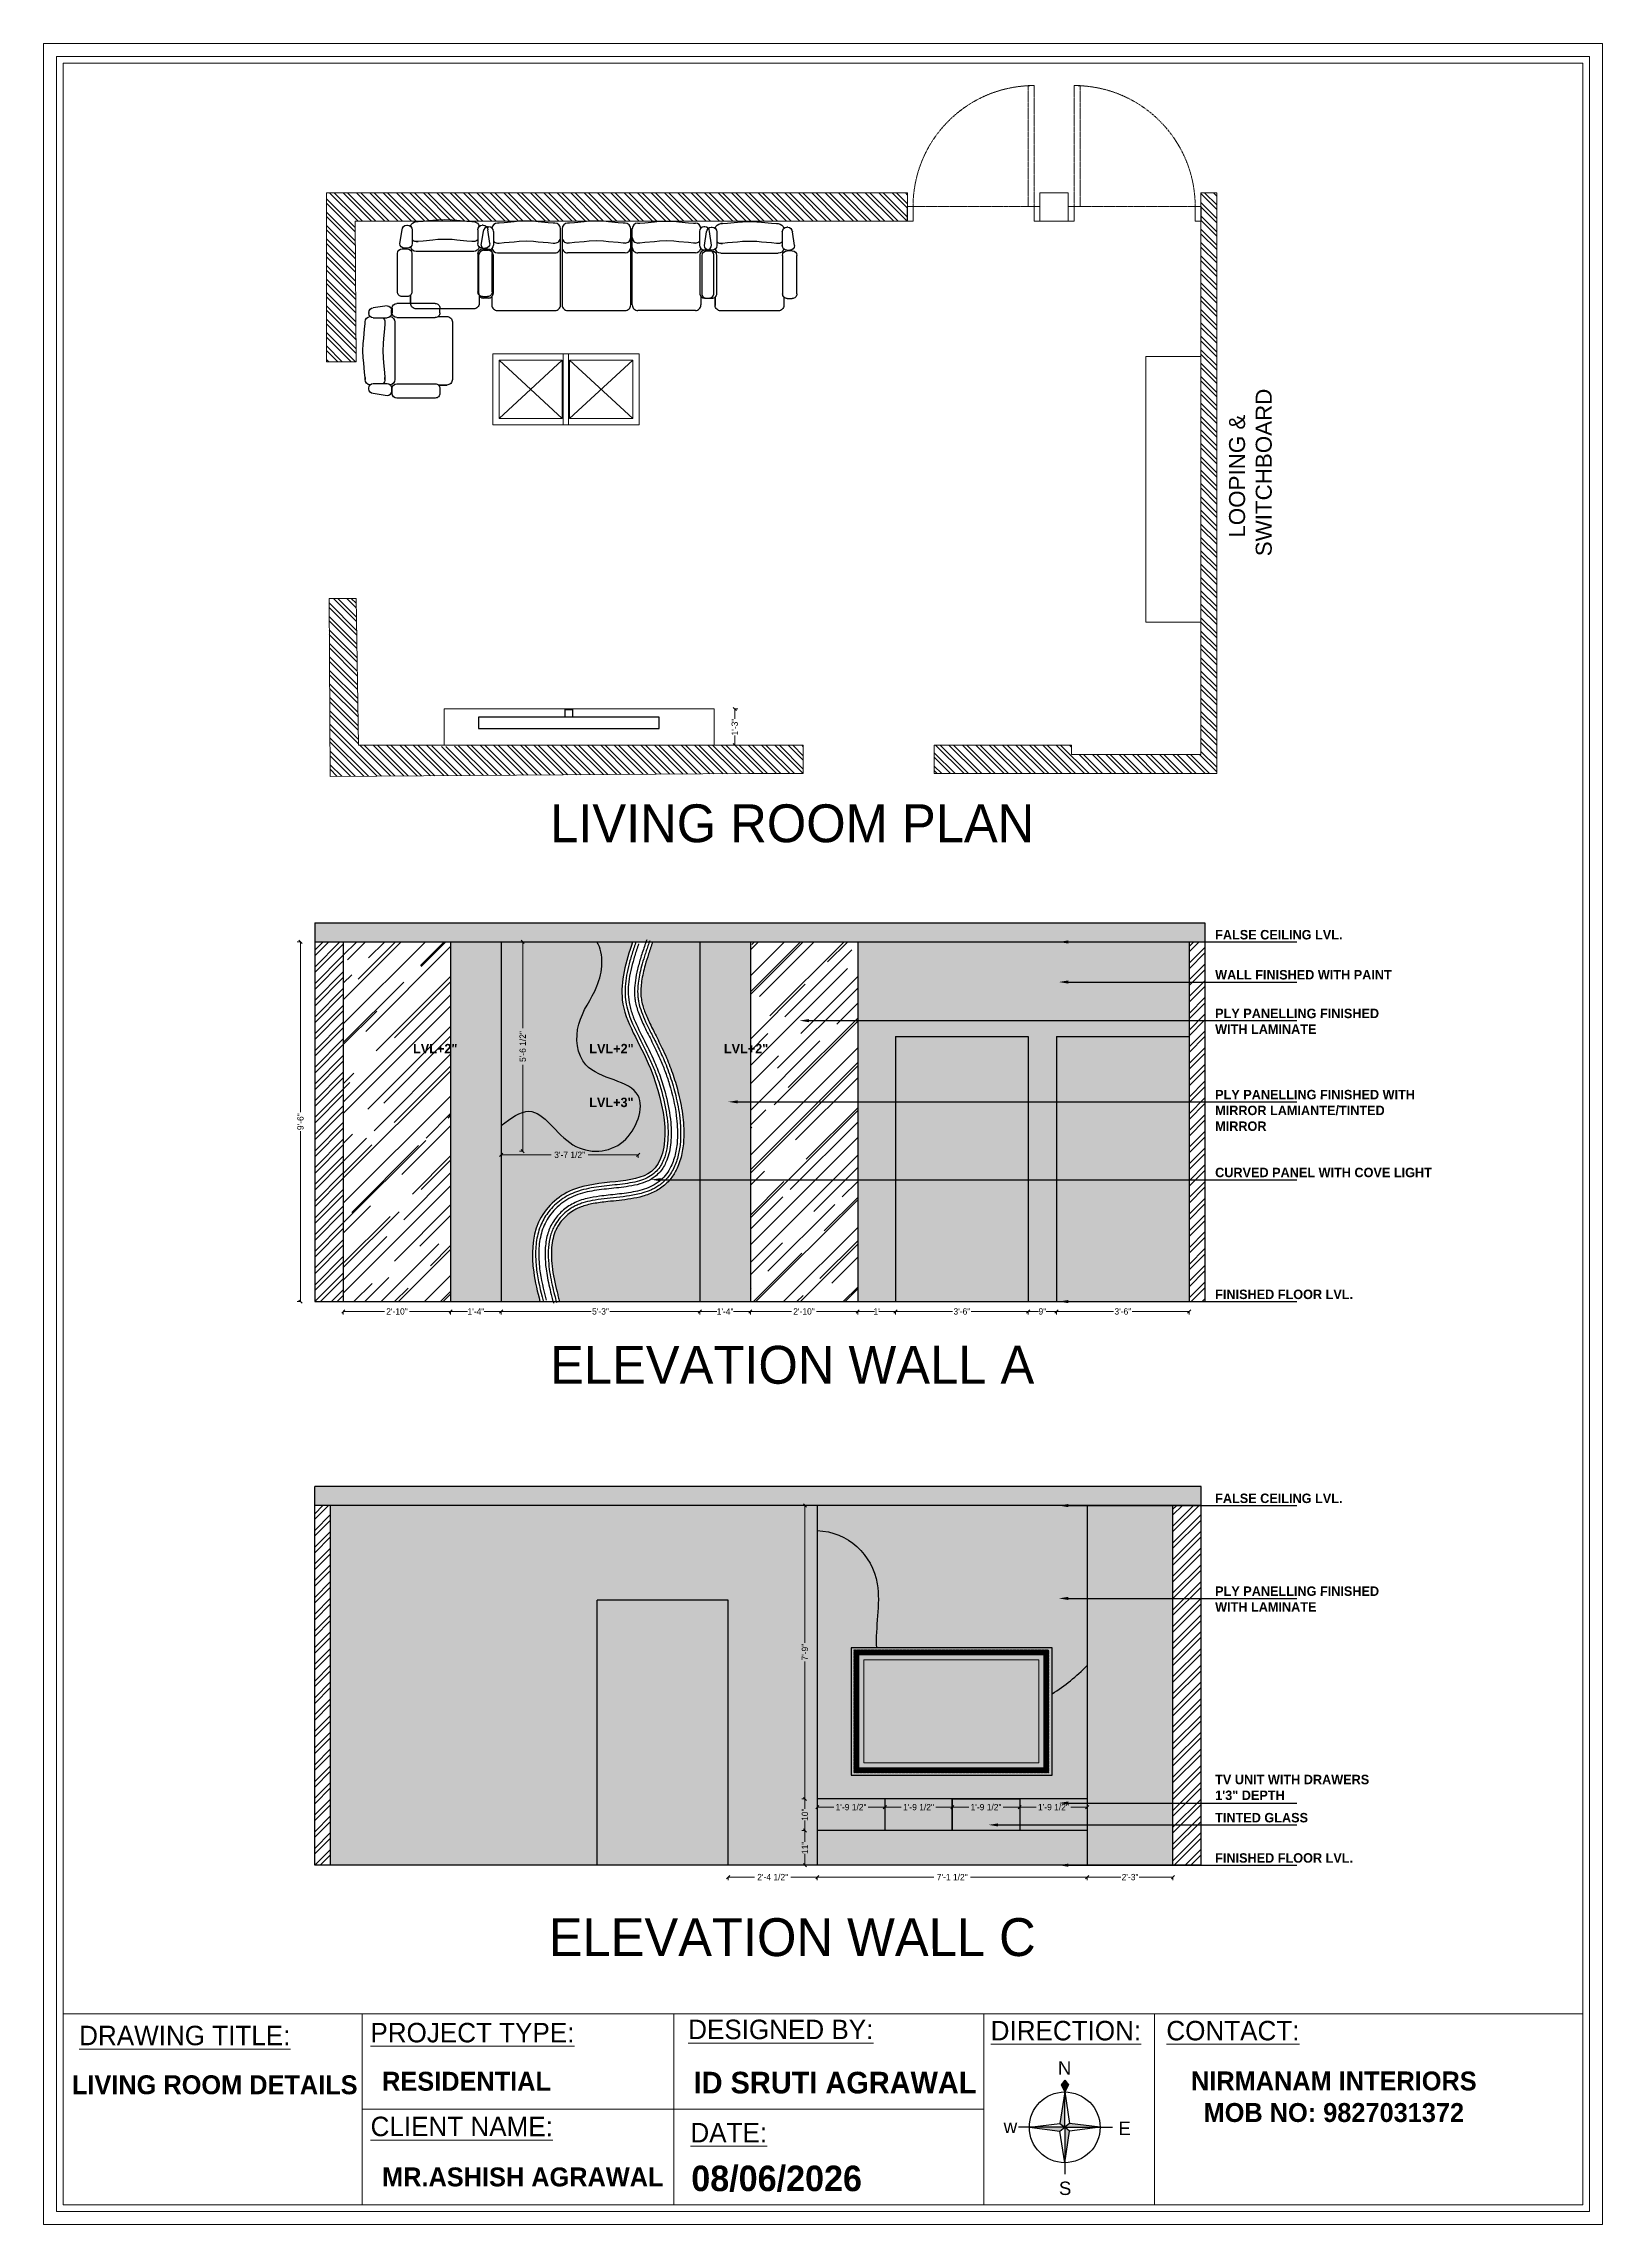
# Model space of a CAD drawing. Header units: inches. Extents: x 15448 to 46480, y -8154 to 0.
# Drawn here: x 19715 to 20209, y -6626 to -5935 of the extents above; entities that cross this region are included whole.
import ezdxf
from ezdxf import colors
from ezdxf.entities.mleader import LeaderData, LeaderLine
from ezdxf.math import Vec2, Vec3

# ---------------------------------------------------------------- set-up
doc = ezdxf.new("R2010")
doc.units = ezdxf.units.IN
doc.header["$MEASUREMENT"] = 0
for name, pattern in [('AUDIT_D_060311083008-3', [0]), ('DASHED2', [0.375, 0.25, -0.125]), ('HIDDEN', [0.375, 0.25, -0.125])]:
    doc.linetypes.add(name, pattern=pattern)
for name, color, linetype in [('.', 30, 'Continuous'), ('A-DOOR', 251, 'AUDIT_D_060311083008-3'), ('A-Door-Frame', 1, 'Continuous'), ('A-Door-Swing', 8, 'HIDDEN'), ('ELE', 5, 'Continuous'), ('FUR', 42, 'Continuous'), ('furn', 28, 'Continuous'), ('furni', 253, 'Continuous'), ('hatch', 4, 'Continuous'), ('IEL-HATCH-002', 7, 'Continuous'), ('PDF3_Text', 1, 'Continuous')]:
    doc.layers.add(name, color=color, linetype=linetype)
doc.layers.add('ROD', color=7, linetype='Continuous', lineweight=9)
doc.layers.add('WALL', color=23, linetype='Continuous', lineweight=15)
doc.styles.add('b.k', font='verdana.ttf')
doc.styles.add('HEMI', font='stylu.ttf')
doc.styles.add('PDF Arial', font='arial.ttf')
doc.styles.get("Standard").update_dxf_attribs({"font": 'arial.ttf'})
doc.dimstyles.new('STANDARD$0', dxfattribs={"dimscale": 0, "dimtxt": 6, "dimasz": 3, "dimexe": 2, "dimexo": 2, "dimgap": 0, "dimtad": 0, "dimtih": 1, "dimtoh": 1, "dimdec": 1, "dimzin": 0, "dimdsep": 46, "dimlunit": 4, "dimtxsty": 'b.k', "dimcen": 2.5, "dimclrd": 256, "dimclre": 256, "dimclrt": 256, "dimadec": 0, "dimazin": 0, "dimtfac": 1, "dimtdec": 1, "dimtofl": 0, "dimtmove": 2, "dimatfit": 2, "dimfxl": 1, "dimfrac": 2, "dimtolj": 1, "dimtzin": 0, "dimlwd": 9, "dimlwe": 9, "dimarcsym": 0})
pattern_1 = [(45, (13568.8244, -4343.7155), (-2.6516504, 2.6516504), []), (45, (13570.5922, -4343.7155), (-2.6516504, 2.6516504), [])]

msp = doc.modelspace()

# ---------------------------------------------------------------- texts
at = {"color": 0, "lineweight": 5, "char_height": 12, "attachment_point": 3, "rotation": 0.00944, "style": 'HEMI'}
for s, insert in [('\\pxqc;LIVING ROOM PLAN', (20040.33, -6175.9)), ('\\pxqc;ELEVATION WALL A', (20040.33, -6347.48)), ('\\pxqc;ELEVATION WALL C', (20040.33, -6528.84))]:
    msp.add_mtext_dynamic_manual_height_columns(s, width=176.3022, gutter_width=18.23, heights=[0], dxfattribs=dict(at, insert=insert))
at = {"color": 5, "lineweight": 5, "char_height": 3, "attachment_point": 1, "rotation": 359.99056, "style": 'HEMI'}
for s, insert, width in [('{\\fStylus BT|b1|i0|c0|p34;FALSE CEILING LVL.}', (20086.17, -6215.71), 38.1948), ('{\\fStylus BT|b1|i0|c0|p34;WALL FINISHED WITH PAINT}', (20086.17, -6228.4), 57.6714), ('{\\fStylus BT|b1|i0|c0|p34;PLY PANELLING FINISHED WITH LAMINATE}', (20086.17, -6240.65), 55.1592), ('{\\fStylus BT|b1|i0|c0|p34;PLY PANELLING FINISHED WITH MIRROR LAMIANTE/TINTED MIRROR}', (20086.17, -6266.38), 70.145), ('{\\fStylus BT|b1|i0|c0|p34;CURVED PANEL WITH COVE LIGHT}', (20086.17, -6291.05), 70.145), ('{\\fStylus BT|b1|i0|c0|p34;FINISHED FLOOR LVL.}', (20086.17, -6329.67), 52.304), ('{\\fStylus BT|b1|i0|c0|p34;FALSE CEILING LVL.}', (20086.17, -6394.3), 38.1948), ('{\\fStylus BT|b1|i0|c0|p34;PLY PANELLING FINISHED WITH LAMINATE}', (20086.17, -6423.72), 57.6714), ('{\\fStylus BT|b1|i0|c0|p34;TV UNIT WITH DRAWERS\\P1\'3" DEPTH}', (20086.17, -6483.4), 49.7359), ('{\\fStylus BT|b1|i0|c0|p34;TINTED GLASS }', (20086.17, -6495.49), 57.6714), ('{\\fStylus BT|b1|i0|c0|p34;FINISHED FLOOR LVL.}', (20086.17, -6508.26), 52.304)]:
    msp.add_mtext(s, dxfattribs=dict(at, insert=insert, width=width))
at = {"color": 7, "lineweight": 5, "char_height": 3, "width": 13.1545, "attachment_point": 1, "rotation": 359.99056, "style": 'HEMI'}
for s, insert in [('{\\fStylus BT|b1|i0|c0|p34;LVL+2"}', (19832.08, -6251.81)), ('{\\fStylus BT|b1|i0|c0|p34;LVL+2"}', (19887.91, -6251.81)), ('{\\fStylus BT|b1|i0|c0|p34;LVL+2"}', (19930.54, -6251.81)), ('{\\fStylus BT|b1|i0|c0|p34;LVL+3"}', (19887.88, -6268.84))]:
    msp.add_mtext(s, dxfattribs=dict(at, insert=insert))
at = {"lineweight": 5, "attachment_point": 1, "rotation": 359.99056, "style": 'HEMI'}
for s, insert, char_height, width in [('{\\LDRAWING TITLE:}', (19726.31, -6562.93), 6.1679, 68.6758), ('{\\LPROJECT TYPE:}', (19818.57, -6562.02), 6.1679, 64.7884), ('{\\LDESIGNED BY:}', (19919.23, -6561), 6.1679, 65.1563), ('{\\LDIRECTION:}', (20015.06, -6561.39), 6.1679, 47.7083), ('{\\LCONTACT:}', (20070.72, -6561.39), 6.1679, 47.7083), ('{\\fStylus BT|b1|i0|c0|p34;RESIDENTIAL}', (19822.27, -6577.51), 6, 90.8966), ('{\\fStylus BT|b1|i0|c0|p34;ID SRUTI AGRAWAL}', (19920.96, -6577.51), 6.8532, 90.8966), ('\\pxqc;{\\fStylus BT|b1|i0|c0|p34;NIRMANAM INTERIORS\\PMOB NO: 9827031372}', (20072.75, -6577.41), 6, 102.0407), ('{\\fStylus BT|b1|i0|c0|p34;LIVING ROOM DETAILS}', (19724.02, -6578.62), 6, 178.7164), ('{\\LCLIENT NAME:}', (19818.63, -6591.74), 6.1679, 63.7283), ('{\\LDATE:}', (19919.94, -6593.72), 6.168, 47.7083), ('{\\fStylus BT|b1|i0|c0|p34;MR.ASHISH AGRAWAL}', (19822.27, -6607.82), 6, 90.8966), ('{\\fStylus BT|b1|i0|c0|p34;08/06/2026}', (19920.22, -6607.25), 8.0774, 62.4787)]:
    msp.add_mtext(s, dxfattribs=dict(at, insert=insert, char_height=char_height, width=width))
at = {"layer": 'PDF3_Text', "lineweight": 5, "insert": (20104.16, -6097.3), "char_height": 5.0688, "attachment_point": 7, "rotation": 90, "style": 'PDF Arial'}
msp.add_mtext_dynamic_manual_height_columns('   LOOPING & \\PSWITCHBOARD', width=114.7518, gutter_width=49.21, heights=[0], dxfattribs=at)

# ---------------------------------------------------------------- blocks, each defined once
blk = doc.blocks.new('EYETY')
at = {"layer": 'furn', "color": 254}
for p, q in [((50109.08, -31682.21), (50107.53, -31682.21)), ((50110.18, -31682.67), (50110.18, -31680.03)), ((50111.93, -31678.27), (50130.16, -31678.27)), ((50131.92, -31680.03), (50131.92, -31704.17)), ((50132.41, -31704.17), (50132.41, -31680.03)), ((50134.17, -31678.27), (50152.4, -31678.27)), ((50154.16, -31680.03), (50154.16, -31682.67)), ((50154.65, -31680.03), (50154.65, -31704.17)), ((50174.64, -31678.27), (50156.41, -31678.27)), ((50176.4, -31682.67), (50176.4, -31680.03)), ((50177.49, -31682.21), (50179.04, -31682.21)), ((50106.05, -31683.7), (50106.05, -31695.86)), ((50110.56, -31695.86), (50110.56, -31683.7)), ((50154.16, -31682.67), (50154.16, -31704.17)), ((50176.01, -31695.86), (50176.01, -31683.7)), ((50180.53, -31683.7), (50180.53, -31695.86)), ((50106.79, -31698.96), (50107.48, -31703.33)), ((50107.53, -31697.34), (50109.08, -31697.34)), ((50109.21, -31697.52), (50108.23, -31697.52)), ((50110.65, -31703.33), (50110.65, -31698.96)), ((50111.93, -31696.51), (50130.16, -31696.51)), ((50111.93, -31699.63), (50112.53, -31699.63)), ((50112.53, -31699.63), (50114.11, -31699.79)), ((50114.11, -31699.79), (50117.22, -31700.07)), ((50117.22, -31700.07), (50118.78, -31700.24)), ((50118.78, -31700.24), (50121.05, -31700.3)), ((50121.05, -31700.3), (50123.32, -31700.24)), ((50123.32, -31700.24), (50124.88, -31700.07)), ((50124.88, -31700.07), (50127.98, -31699.79)), ((50127.98, -31699.79), (50129.57, -31699.63)), ((50129.57, -31699.63), (50130.16, -31699.63)), ((50143.29, -31696.51), (50134.17, -31696.51)), ((50134.77, -31699.63), (50134.17, -31699.63)), ((50136.35, -31699.79), (50134.77, -31699.63)), ((50139.46, -31700.07), (50136.35, -31699.79)), ((50141.02, -31700.24), (50139.46, -31700.07)), ((50143.29, -31700.3), (50141.02, -31700.24)), ((50152.4, -31696.51), (50143.29, -31696.51)), ((50145.56, -31700.24), (50143.29, -31700.3)), ((50147.12, -31700.07), (50145.56, -31700.24)), ((50150.22, -31699.79), (50147.12, -31700.07)), ((50151.81, -31699.63), (50150.22, -31699.79)), ((50152.4, -31699.63), (50151.81, -31699.63)), ((50174.64, -31696.51), (50156.41, -31696.51)), ((50157.01, -31699.63), (50156.41, -31699.63)), ((50158.59, -31699.79), (50157.01, -31699.63)), ((50161.7, -31700.07), (50158.59, -31699.79)), ((50163.25, -31700.24), (50161.7, -31700.07)), ((50165.53, -31700.3), (50163.25, -31700.24)), ((50167.8, -31700.24), (50165.53, -31700.3)), ((50169.36, -31700.07), (50167.8, -31700.24)), ((50172.46, -31699.79), (50169.36, -31700.07)), ((50174.04, -31699.63), (50172.46, -31699.79)), ((50174.64, -31699.63), (50174.04, -31699.63)), ((50175.92, -31703.33), (50175.92, -31698.96)), ((50177.36, -31697.52), (50178.34, -31697.52)), ((50179.04, -31697.34), (50177.49, -31697.34)), ((50179.78, -31698.96), (50179.1, -31703.33)), ((50108.95, -31704.77), (50109.21, -31704.77)), ((50112.53, -31705.93), (50111.93, -31705.93)), ((50114.11, -31706.09), (50112.53, -31705.93)), ((50117.22, -31706.37), (50114.11, -31706.09)), ((50118.78, -31706.54), (50117.22, -31706.37)), ((50121.05, -31706.6), (50118.78, -31706.54)), ((50123.32, -31706.54), (50121.05, -31706.6)), ((50124.88, -31706.37), (50123.32, -31706.54)), ((50127.98, -31706.09), (50124.88, -31706.37)), ((50129.57, -31705.93), (50127.98, -31706.09)), ((50130.16, -31705.93), (50129.57, -31705.93)), ((50134.77, -31705.93), (50134.17, -31705.93)), ((50136.35, -31706.09), (50134.77, -31705.93)), ((50139.46, -31706.37), (50136.35, -31706.09)), ((50141.02, -31706.54), (50139.46, -31706.37)), ((50143.29, -31706.6), (50141.02, -31706.54)), ((50145.56, -31706.54), (50143.29, -31706.6)), ((50147.12, -31706.37), (50145.56, -31706.54)), ((50150.22, -31706.09), (50147.12, -31706.37)), ((50151.81, -31705.93), (50150.22, -31706.09)), ((50152.4, -31705.93), (50151.81, -31705.93)), ((50156.41, -31705.93), (50157.01, -31705.93)), ((50157.01, -31705.93), (50158.59, -31706.09)), ((50158.59, -31706.09), (50161.7, -31706.37)), ((50161.7, -31706.37), (50163.25, -31706.54)), ((50163.25, -31706.54), (50165.53, -31706.6)), ((50165.53, -31706.6), (50167.8, -31706.54)), ((50167.8, -31706.54), (50169.36, -31706.37)), ((50169.36, -31706.37), (50172.46, -31706.09)), ((50172.46, -31706.09), (50174.04, -31705.93)), ((50174.04, -31705.93), (50174.64, -31705.93)), ((50177.63, -31704.77), (50177.36, -31704.77))]:
    blk.add_line(p, q, dxfattribs=at)
at = {"layer": 'furn', "color": 254, "extrusion": (0, 0, -1)}
for centre, major_axis, start_param, end_param in [((50107.53, -31683.7), (1.05, -1.05), 2.356194, 3.926991), ((50109.08, -31683.7), (-1.05, -1.05), 2.356194, 3.926991), ((50111.93, -31680.03), (1.24, -1.24), 2.356194, 3.926991), ((50130.16, -31680.03), (-1.24, -1.24), 2.356194, 3.926991), ((50134.17, -31680.03), (1.24, -1.24), 2.356194, 3.926991), ((50152.4, -31680.03), (-1.24, -1.24), 2.356194, 3.926991), ((50156.41, -31680.03), (1.24, -1.24), 2.356194, 3.926991), ((50174.64, -31680.03), (-1.24, -1.24), 2.356194, 3.926991), ((50177.49, -31683.7), (1.05, -1.05), 2.356194, 3.926991), ((50179.04, -31683.7), (-1.05, -1.05), 2.356194, 3.926991), ((50107.53, -31695.86), (-1.05, -1.05), -0.785398, 0.785398), ((50109.08, -31695.86), (-1.05, -1.05), 3.926991, 5.497787), ((50177.49, -31695.86), (-1.05, -1.05), -0.785398, 0.785398), ((50179.04, -31695.86), (-1.05, -1.05), 3.926991, 5.497787), ((50108.23, -31698.96), (-1.02, -1.02), 0.785398, 2.356194), ((50109.21, -31698.96), (1.02, -1.02), 3.926991, 5.497787), ((50111.93, -31698.27), (1.24, -1.24), 2.553225, 3.926991), ((50111.93, -31701.39), (-1.24, -1.24), 1.538441, 2.356194), ((50130.16, -31698.27), (-1.24, -1.24), 2.356194, 3.926991), ((50130.16, -31701.39), (-1.24, -1.24), 2.356194, 3.926991), ((50134.17, -31698.27), (1.24, -1.24), 2.356194, 3.926991), ((50134.17, -31701.39), (1.24, -1.24), 2.356194, 3.926991), ((50152.4, -31698.27), (1.24, -1.24), 3.926991, 5.497787), ((50152.4, -31701.39), (-1.24, -1.24), 2.356194, 3.926991), ((50156.41, -31698.27), (1.24, -1.24), 2.356194, 3.926991), ((50156.41, -31701.39), (1.24, -1.24), 2.356194, 3.926991), ((50174.64, -31698.27), (-1.24, -1.24), 2.356194, 3.72996), ((50174.64, -31701.39), (-1.24, -1.24), 2.356194, 3.173948), ((50177.36, -31698.96), (-1.02, -1.02), 0.785398, 2.356194), ((50178.34, -31698.96), (1.02, -1.02), 3.926991, 5.497787), ((50108.94, -31703.3), (-1.04, -1.04), -0.788362, 0.767792), ((50109.21, -31703.33), (-1.02, -1.02), 3.926991, 5.497787), ((50111.93, -31704.17), (1.24, -1.24), 0.785398, 2.233985), ((50130.16, -31704.17), (1.24, -1.24), 5.497787, 7.068583), ((50134.17, -31704.17), (-1.24, -1.24), -0.785398, 0.785398), ((50152.4, -31704.17), (-1.24, -1.24), 3.927012, 5.497787), ((50156.41, -31704.17), (-1.24, -1.24), -0.785398, 0.785398), ((50174.64, -31704.17), (-1.24, -1.24), 4.0492, 5.497787), ((50177.36, -31703.33), (1.02, -1.02), 0.785398, 2.356194), ((50177.63, -31703.3), (1.04, -1.04), 5.515393, 7.071548)]:
    blk.add_ellipse(centre, major_axis=major_axis, ratio=1, start_param=start_param, end_param=end_param, dxfattribs=at)
blk = doc.blocks.new('EFSR')
at = {"layer": 'furn', "color": 254}
for p, q in [((11463.7, -9288.17), (11463.7, -9285.53)), ((11465.46, -9283.77), (11483.69, -9283.77)), ((11485.45, -9288.17), (11485.45, -9285.53)), ((11485.45, -9285.53), (11485.45, -9288.2)), ((11459.57, -9289.2), (11459.57, -9301.36)), ((11462.61, -9287.71), (11461.06, -9287.71)), ((11464.09, -9301.36), (11464.09, -9289.2)), ((11485.06, -9301.36), (11485.06, -9289.2)), ((11486.54, -9287.71), (11488.09, -9287.71)), ((11489.57, -9289.2), (11489.57, -9301.36)), ((11460.32, -9304.46), (11461, -9308.83)), ((11461.06, -9302.84), (11462.61, -9302.84)), ((11462.74, -9303.02), (11461.76, -9303.02)), ((11464.18, -9308.83), (11464.18, -9304.46)), ((11465.46, -9302.01), (11483.69, -9302.01)), ((11465.46, -9305.13), (11466.05, -9305.13)), ((11466.05, -9305.13), (11467.64, -9305.29)), ((11467.64, -9305.29), (11470.74, -9305.57)), ((11470.74, -9305.57), (11472.3, -9305.74)), ((11472.3, -9305.74), (11474.57, -9305.8)), ((11474.57, -9305.8), (11476.84, -9305.74)), ((11476.84, -9305.74), (11478.4, -9305.57)), ((11478.4, -9305.57), (11481.51, -9305.29)), ((11481.51, -9305.29), (11483.09, -9305.13)), ((11483.69, -9305.13), (11483.09, -9305.13)), ((11483.09, -9305.13), (11483.69, -9305.13)), ((11484.97, -9308.83), (11484.97, -9304.46)), ((11486.41, -9303.02), (11487.39, -9303.02)), ((11488.09, -9302.84), (11486.54, -9302.84)), ((11488.83, -9304.46), (11488.15, -9308.83)), ((11462.47, -9310.27), (11462.74, -9310.27)), ((11466.05, -9311.43), (11465.46, -9311.43)), ((11467.64, -9311.59), (11466.05, -9311.43)), ((11470.74, -9311.87), (11467.64, -9311.59)), ((11472.3, -9312.04), (11470.74, -9311.87)), ((11474.57, -9312.1), (11472.3, -9312.04)), ((11476.84, -9312.04), (11474.57, -9312.1)), ((11478.4, -9311.87), (11476.84, -9312.04)), ((11481.51, -9311.59), (11478.4, -9311.87)), ((11483.09, -9311.43), (11481.51, -9311.59)), ((11483.09, -9311.43), (11483.69, -9311.43)), ((11483.69, -9311.43), (11483.09, -9311.43)), ((11486.68, -9310.27), (11486.41, -9310.27))]:
    blk.add_line(p, q, dxfattribs=at)
at = {"layer": 'furn', "color": 254, "extrusion": (0, 0, -1)}
for centre, major_axis, start_param, end_param in [((11465.46, -9285.53), (1.24, -1.24), 2.356194, 3.926991), ((11483.69, -9285.53), (-1.24, -1.24), 2.356194, 3.926991), ((11483.69, -9285.53), (-1.24, -1.24), 2.356194, 3.926991), ((11461.06, -9289.2), (1.05, -1.05), 2.356194, 3.926991), ((11462.61, -9289.2), (-1.05, -1.05), 2.356194, 3.926991), ((11486.54, -9289.2), (1.05, -1.05), 2.356194, 3.926991), ((11488.09, -9289.2), (-1.05, -1.05), 2.356194, 3.926991), ((11461.06, -9301.36), (-1.05, -1.05), -0.785398, 0.785398), ((11461.76, -9304.46), (-1.02, -1.02), 0.785398, 2.356194), ((11462.61, -9301.36), (-1.05, -1.05), 3.926991, 5.497787), ((11462.74, -9304.46), (1.02, -1.02), 3.926991, 5.497787), ((11465.46, -9303.77), (1.24, -1.24), 2.553225, 3.926991), ((11465.46, -9306.89), (-1.24, -1.24), 1.538441, 2.356194), ((11483.69, -9303.77), (-1.24, -1.24), 2.356194, 3.72996), ((11483.69, -9303.77), (-1.24, -1.24), 2.356194, 3.72996), ((11483.69, -9306.89), (-1.24, -1.24), 2.356194, 3.173948), ((11483.69, -9306.89), (-1.24, -1.24), 2.356194, 3.173948), ((11486.41, -9304.46), (-1.02, -1.02), 0.785398, 2.356194), ((11486.54, -9301.36), (-1.05, -1.05), -0.785398, 0.785398), ((11487.39, -9304.46), (1.02, -1.02), 3.926991, 5.497787), ((11488.09, -9301.36), (-1.05, -1.05), 3.926991, 5.497787), ((11462.47, -9308.8), (-1.04, -1.04), -0.788362, 0.767792), ((11462.74, -9308.83), (-1.02, -1.02), 3.926991, 5.497787), ((11465.46, -9309.67), (1.24, -1.24), 0.785398, 2.233985), ((11483.69, -9309.67), (-1.24, -1.24), 4.0492, 5.497787), ((11483.69, -9309.67), (1.24, -1.24), 5.619996, 7.068583), ((11486.41, -9308.83), (1.02, -1.02), 0.785398, 2.356194), ((11486.68, -9308.8), (1.04, -1.04), 5.515393, 7.071548)]:
    blk.add_ellipse(centre, major_axis=major_axis, ratio=1, start_param=start_param, end_param=end_param, dxfattribs=at)
blk = doc.blocks.new('etruyteu')
at = {"layer": 'furn', "color": 254}
for p, q in [((46569.76, -93185.41), (46569.76, -93137.7)), ((46569.76, -93137.7), (46572.79, -93137.7)), ((46572.79, -93137.7), (46572.79, -93185.41)), ((46569.76, -93160.55), (46567.74, -93160.55)), ((46567.74, -93160.55), (46567.74, -93162.57)), ((46569.76, -93162.57), (46567.74, -93162.57)), ((46572.79, -93185.41), (46569.76, -93185.41))]:
    blk.add_line(p, q, dxfattribs=at)
blk = doc.blocks.new('*U1')
at = {"layer": 'A-Door-Frame', "lineweight": 5}
for p, q in [((0, -100), (0, 0)), ((900, -100), (900, 0))]:
    blk.add_line(p, q, dxfattribs=at)
for points in [[(0, -100), (40, -100), (40, 0), (0, 0)], [(900, -100), (860, -100), (860, 0), (900, 0)]]:
    blk.add_lwpolyline(points, dxfattribs=at)
at = {"layer": 'A-Door-Swing', "linetype": 'DASHED2', "lineweight": 5}
blk.add_line((47, 0), (867, 0), dxfattribs=at)
blk.add_lwpolyline([(40, 0), (40, 820), (80, 820), (80, 0)], close=True, dxfattribs=at)
blk.add_arc((40, 0), 820, 360, 90, dxfattribs=at)
blk = doc.blocks.new('gjj')
at = {"layer": 'WALL', "ltscale": 0.1}
h = blk.add_hatch(dxfattribs=at)
h.set_pattern_fill('ANSI31', scale=0.736604)
h.set_pattern_definition([(45, (-20692.96799, 13986.68918), (-0.06510723097, 0.06510723097), [])])
h.paths.add_polyline_path([(7504.88, 2140.44), (7461.28, 2140.44), (7461.28, 2112.98), (7504.88, 2112.98)])
h.paths.add_polyline_path([(7503.78, 2139.34), (7503.78, 2114.09), (7462.39, 2114.09), (7462.39, 2139.34)], flags=16)
at = {"color": 7}
blk.add_lwpolyline([(7505.68, 2140.89), (7460.68, 2140.89), (7460.68, 2112.39), (7505.68, 2112.39)], close=True, dxfattribs=at)
at = {"layer": 'WALL', "color": 7, "ltscale": 0.1}
for points in [[(7462.39, 2139.34), (7503.78, 2139.34), (7503.78, 2114.09), (7462.39, 2114.09)], [(7463.49, 2138.23), (7502.67, 2138.23), (7502.67, 2115.19), (7463.49, 2115.19)]]:
    blk.add_lwpolyline(points, close=True, dxfattribs=at)
blk = doc.blocks.new('rrwtr')
at = {"xscale": 0.5603806063608664, "yscale": 0.5603806063608664, "zscale": 0.5603806063608664}
blk.add_blockref('gjj', (2821.22, 274.93), dxfattribs=at)
blk = doc.blocks.new('_Oblique')
at = {"color": 0, "linetype": 'ByBlock', "lineweight": -2}
blk.add_line((-0.5, -0.5), (0.5, 0.5), dxfattribs=at)
blk = doc.blocks.new('*D884')
at = {"color": 5, "lineweight": 9, "transparency": 16777216}
for p, q in [((19809.99, -6336.59), (19809.99, -6337.59)), ((19809.99, -6336.59), (19823.06, -6336.59)), ((19843.99, -6336.59), (19830.91, -6336.59)), ((19843.99, -6336.59), (19843.99, -6337.59))]:
    blk.add_line(p, q, dxfattribs=at)
at = {"layer": 'Defpoints', "color": 0, "transparency": 16777216}
for p in [(19809.99, -6333.47), (19843.99, -6333.47), (19843.99, -6336.59)]:
    blk.add_point(p, dxfattribs=at)
at = {"color": 5, "lineweight": 9, "transparency": 16777216, "rotation": 180}
blk.add_blockref('_Oblique', (19809.99, -6336.59), dxfattribs=at)
at = {"color": 5, "lineweight": 9, "transparency": 16777216}
blk.add_blockref('_Oblique', (19843.99, -6336.59), dxfattribs=at)
at = {"color": 5, "transparency": 16777216, "insert": (19826.99, -6336.59), "char_height": 2, "attachment_point": 5, "style": 'HEMI'}
blk.add_mtext('\\A1;2\'-10"', dxfattribs=at)
blk = doc.blocks.new('*D885')
at = {"color": 5, "lineweight": 9, "transparency": 16777216}
for p, q in [((19843.99, -6336.59), (19843.99, -6337.59)), ((19843.99, -6336.59), (19849.35, -6336.59)), ((19859.99, -6336.59), (19854.63, -6336.59)), ((19859.99, -6336.59), (19859.99, -6337.59))]:
    blk.add_line(p, q, dxfattribs=at)
at = {"layer": 'Defpoints', "color": 0, "transparency": 16777216}
for p in [(19843.99, -6333.47), (19859.99, -6333.47), (19859.99, -6336.59)]:
    blk.add_point(p, dxfattribs=at)
at = {"color": 5, "lineweight": 9, "transparency": 16777216, "rotation": 180}
blk.add_blockref('_Oblique', (19843.99, -6336.59), dxfattribs=at)
at = {"color": 5, "lineweight": 9, "transparency": 16777216}
blk.add_blockref('_Oblique', (19859.99, -6336.59), dxfattribs=at)
at = {"color": 5, "transparency": 16777216, "insert": (19851.99, -6336.59), "char_height": 2, "attachment_point": 5, "style": 'HEMI'}
blk.add_mtext('\\A1;1\'-4"', dxfattribs=at)
blk = doc.blocks.new('*D886')
at = {"color": 5, "lineweight": 9, "transparency": 16777216}
for p, q in [((19859.99, -6336.59), (19859.99, -6337.59)), ((19859.99, -6336.59), (19888.51, -6336.59)), ((19922.93, -6336.59), (19894.41, -6336.59)), ((19922.93, -6336.59), (19922.93, -6337.59))]:
    blk.add_line(p, q, dxfattribs=at)
at = {"layer": 'Defpoints', "color": 0, "transparency": 16777216}
for p in [(19859.99, -6333.47), (19922.93, -6333.47), (19922.93, -6336.59)]:
    blk.add_point(p, dxfattribs=at)
at = {"color": 5, "lineweight": 9, "transparency": 16777216, "rotation": 180}
blk.add_blockref('_Oblique', (19859.99, -6336.59), dxfattribs=at)
at = {"color": 5, "lineweight": 9, "transparency": 16777216}
blk.add_blockref('_Oblique', (19922.93, -6336.59), dxfattribs=at)
at = {"color": 5, "transparency": 16777216, "insert": (19891.46, -6336.59), "char_height": 2, "attachment_point": 5, "style": 'HEMI'}
blk.add_mtext('\\A1;5\'-3"', dxfattribs=at)
blk = doc.blocks.new('*D887')
at = {"color": 5, "lineweight": 9, "transparency": 16777216}
for p, q in [((19922.93, -6336.59), (19922.93, -6337.59)), ((19922.93, -6336.59), (19928.29, -6336.59)), ((19938.93, -6336.59), (19933.57, -6336.59)), ((19938.93, -6336.59), (19938.93, -6337.59))]:
    blk.add_line(p, q, dxfattribs=at)
at = {"layer": 'Defpoints', "color": 0, "transparency": 16777216}
for p in [(19922.93, -6333.47), (19938.93, -6333.47), (19938.93, -6336.59)]:
    blk.add_point(p, dxfattribs=at)
at = {"color": 5, "lineweight": 9, "transparency": 16777216, "rotation": 180}
blk.add_blockref('_Oblique', (19922.93, -6336.59), dxfattribs=at)
at = {"color": 5, "lineweight": 9, "transparency": 16777216}
blk.add_blockref('_Oblique', (19938.93, -6336.59), dxfattribs=at)
at = {"color": 5, "transparency": 16777216, "insert": (19930.93, -6336.59), "char_height": 2, "attachment_point": 5, "style": 'HEMI'}
blk.add_mtext('\\A1;1\'-4"', dxfattribs=at)
blk = doc.blocks.new('*D888')
at = {"color": 5, "lineweight": 9, "transparency": 16777216}
for p, q in [((19938.93, -6336.59), (19938.93, -6337.59)), ((19938.93, -6336.59), (19952, -6336.59)), ((19972.93, -6336.59), (19959.85, -6336.59)), ((19972.93, -6336.59), (19972.93, -6337.59))]:
    blk.add_line(p, q, dxfattribs=at)
at = {"layer": 'Defpoints', "color": 0, "transparency": 16777216}
for p in [(19938.93, -6333.47), (19972.93, -6333.47), (19972.93, -6336.59)]:
    blk.add_point(p, dxfattribs=at)
at = {"color": 5, "lineweight": 9, "transparency": 16777216, "rotation": 180}
blk.add_blockref('_Oblique', (19938.93, -6336.59), dxfattribs=at)
at = {"color": 5, "lineweight": 9, "transparency": 16777216}
blk.add_blockref('_Oblique', (19972.93, -6336.59), dxfattribs=at)
at = {"color": 5, "transparency": 16777216, "insert": (19955.93, -6336.59), "char_height": 2, "attachment_point": 5, "style": 'HEMI'}
blk.add_mtext('\\A1;2\'-10"', dxfattribs=at)
blk = doc.blocks.new('*D889')
at = {"color": 5, "lineweight": 9, "transparency": 16777216}
for p, q in [((19972.93, -6336.59), (19972.93, -6337.59)), ((19972.93, -6336.59), (19978.24, -6336.59)), ((19984.93, -6336.59), (19979.62, -6336.59)), ((19984.93, -6336.59), (19984.93, -6337.59))]:
    blk.add_line(p, q, dxfattribs=at)
at = {"layer": 'Defpoints', "color": 0, "transparency": 16777216}
for p in [(19972.93, -6333.47), (19984.93, -6333.47), (19984.93, -6336.59)]:
    blk.add_point(p, dxfattribs=at)
at = {"color": 5, "lineweight": 9, "transparency": 16777216, "rotation": 180}
blk.add_blockref('_Oblique', (19972.93, -6336.59), dxfattribs=at)
at = {"color": 5, "lineweight": 9, "transparency": 16777216}
blk.add_blockref('_Oblique', (19984.93, -6336.59), dxfattribs=at)
at = {"color": 5, "transparency": 16777216, "insert": (19978.93, -6336.59), "char_height": 2, "attachment_point": 5, "style": 'HEMI'}
blk.add_mtext("\\A1;1'", dxfattribs=at)
blk = doc.blocks.new('*D890')
at = {"color": 5, "lineweight": 9, "transparency": 16777216}
for p, q in [((19984.93, -6336.59), (19984.93, -6337.59)), ((19984.93, -6336.59), (20002.94, -6336.59)), ((20026.93, -6336.59), (20008.92, -6336.59)), ((20026.93, -6336.59), (20026.93, -6337.59))]:
    blk.add_line(p, q, dxfattribs=at)
at = {"layer": 'Defpoints', "color": 0, "transparency": 16777216}
for p in [(19984.93, -6333.47), (20026.93, -6333.47), (20026.93, -6336.59)]:
    blk.add_point(p, dxfattribs=at)
at = {"color": 5, "lineweight": 9, "transparency": 16777216, "rotation": 180}
blk.add_blockref('_Oblique', (19984.93, -6336.59), dxfattribs=at)
at = {"color": 5, "lineweight": 9, "transparency": 16777216}
blk.add_blockref('_Oblique', (20026.93, -6336.59), dxfattribs=at)
at = {"color": 5, "transparency": 16777216, "insert": (20005.93, -6336.59), "char_height": 2, "attachment_point": 5, "style": 'HEMI'}
blk.add_mtext('\\A1;3\'-6"', dxfattribs=at)
blk = doc.blocks.new('*D891')
at = {"color": 5, "lineweight": 9, "transparency": 16777216}
for p, q in [((20026.93, -6336.59), (20026.93, -6337.59)), ((20026.93, -6336.59), (20030.2, -6336.59)), ((20035.93, -6336.59), (20032.66, -6336.59)), ((20035.93, -6336.59), (20035.93, -6337.59))]:
    blk.add_line(p, q, dxfattribs=at)
at = {"layer": 'Defpoints', "color": 0, "transparency": 16777216}
for p in [(20026.93, -6333.47), (20035.93, -6333.47), (20035.93, -6336.59)]:
    blk.add_point(p, dxfattribs=at)
at = {"color": 5, "lineweight": 9, "transparency": 16777216, "rotation": 180}
blk.add_blockref('_Oblique', (20026.93, -6336.59), dxfattribs=at)
at = {"color": 5, "lineweight": 9, "transparency": 16777216}
blk.add_blockref('_Oblique', (20035.93, -6336.59), dxfattribs=at)
at = {"color": 5, "transparency": 16777216, "insert": (20031.43, -6336.59), "char_height": 2, "attachment_point": 5, "style": 'HEMI'}
blk.add_mtext('\\A1;9"', dxfattribs=at)
blk = doc.blocks.new('*D892')
at = {"color": 5, "lineweight": 9, "transparency": 16777216}
for p, q in [((20035.93, -6336.59), (20035.93, -6337.59)), ((20035.93, -6336.59), (20053.94, -6336.59)), ((20077.93, -6336.59), (20059.92, -6336.59)), ((20077.93, -6336.59), (20077.93, -6337.59))]:
    blk.add_line(p, q, dxfattribs=at)
at = {"layer": 'Defpoints', "color": 0, "transparency": 16777216}
for p in [(20035.93, -6333.47), (20077.93, -6333.47), (20077.93, -6336.59)]:
    blk.add_point(p, dxfattribs=at)
at = {"color": 5, "lineweight": 9, "transparency": 16777216, "rotation": 180}
blk.add_blockref('_Oblique', (20035.93, -6336.59), dxfattribs=at)
at = {"color": 5, "lineweight": 9, "transparency": 16777216}
blk.add_blockref('_Oblique', (20077.93, -6336.59), dxfattribs=at)
at = {"color": 5, "transparency": 16777216, "insert": (20056.93, -6336.59), "char_height": 2, "attachment_point": 5, "style": 'HEMI'}
blk.add_mtext('\\A1;3\'-6"', dxfattribs=at)
blk = doc.blocks.new('*D893')
at = {"color": 5, "lineweight": 9, "transparency": 16777216}
for p, q in [((19796.41, -6219.47), (19795.41, -6219.47)), ((19796.41, -6219.47), (19796.41, -6273.49)), ((19796.41, -6333.47), (19796.41, -6279.46)), ((19796.41, -6333.47), (19795.41, -6333.47))]:
    blk.add_line(p, q, dxfattribs=at)
at = {"layer": 'Defpoints', "color": 0, "transparency": 16777216}
for p in [(19796.41, -6219.47), (19809.99, -6219.47), (19809.99, -6333.47)]:
    blk.add_point(p, dxfattribs=at)
at = {"color": 5, "lineweight": 9, "transparency": 16777216}
for p, rotation in [((19796.41, -6219.47), 90), ((19796.41, -6333.47), 270)]:
    blk.add_blockref('_Oblique', p, dxfattribs=dict(at, rotation=rotation))
at = {"color": 5, "transparency": 16777216, "insert": (19796.41, -6276.47), "char_height": 2, "attachment_point": 5, "rotation": 90, "style": 'HEMI'}
blk.add_mtext('\\A1;9\'-6"', dxfattribs=at)
blk = doc.blocks.new('*D894')
at = {"color": 5, "lineweight": 9, "transparency": 16777216}
for p, q in [((19866.82, -6219.47), (19865.82, -6219.47)), ((19866.82, -6219.47), (19866.82, -6246.87)), ((19866.82, -6285.82), (19866.82, -6258.43)), ((19866.82, -6285.82), (19865.82, -6285.82))]:
    blk.add_line(p, q, dxfattribs=at)
at = {"layer": 'Defpoints', "color": 0, "transparency": 16777216}
for p in [(19890.32, -6219.47), (19866.82, -6285.82), (19890.03, -6285.82)]:
    blk.add_point(p, dxfattribs=at)
at = {"color": 5, "lineweight": 9, "transparency": 16777216}
for p, rotation in [((19866.82, -6219.47), 90), ((19866.82, -6285.82), 270)]:
    blk.add_blockref('_Oblique', p, dxfattribs=dict(at, rotation=rotation))
at = {"color": 5, "transparency": 16777216, "insert": (19866.82, -6252.65), "char_height": 2, "attachment_point": 5, "rotation": 90, "style": 'HEMI'}
blk.add_mtext('\\A1;5\'-6 1/2"', dxfattribs=at)
blk = doc.blocks.new('*D895')
at = {"color": 5, "lineweight": 9, "transparency": 16777216}
for p, q in [((19859.99, -6286.96), (19859.99, -6287.96)), ((19859.99, -6286.96), (19875.86, -6286.96)), ((19903.38, -6286.96), (19887.51, -6286.96)), ((19903.38, -6286.96), (19903.38, -6287.96))]:
    blk.add_line(p, q, dxfattribs=at)
at = {"layer": 'Defpoints', "color": 0, "transparency": 16777216}
for p in [(19859.99, -6268.22), (19903.38, -6268.22), (19859.99, -6286.96)]:
    blk.add_point(p, dxfattribs=at)
at = {"color": 5, "lineweight": 9, "transparency": 16777216, "rotation": 180}
blk.add_blockref('_Oblique', (19859.99, -6286.96), dxfattribs=at)
at = {"color": 5, "lineweight": 9, "transparency": 16777216}
blk.add_blockref('_Oblique', (19903.38, -6286.96), dxfattribs=at)
at = {"color": 5, "transparency": 16777216, "insert": (19881.69, -6286.96), "char_height": 2, "attachment_point": 5, "style": 'HEMI'}
blk.add_mtext('\\A1;3\'-7 1/2"', dxfattribs=at)
blk = doc.blocks.new('*D896')
at = {"color": 5, "lineweight": 9, "transparency": 16777216}
for p, q in [((20045.64, -6515.83), (20045.64, -6516.83)), ((20045.64, -6515.83), (20056.28, -6515.83)), ((20072.79, -6515.83), (20062.14, -6515.83)), ((20072.79, -6515.83), (20072.79, -6516.83))]:
    blk.add_line(p, q, dxfattribs=at)
at = {"layer": 'Defpoints', "color": 0, "transparency": 16777216}
for p in [(20045.64, -6512.06), (20045.64, -6515.83), (20072.79, -6512.06)]:
    blk.add_point(p, dxfattribs=at)
at = {"color": 5, "lineweight": 9, "transparency": 16777216, "rotation": 180}
blk.add_blockref('_Oblique', (20045.64, -6515.83), dxfattribs=at)
at = {"color": 5, "lineweight": 9, "transparency": 16777216}
blk.add_blockref('_Oblique', (20072.79, -6515.83), dxfattribs=at)
at = {"color": 5, "transparency": 16777216, "insert": (20059.21, -6515.83), "char_height": 2, "attachment_point": 5, "style": 'HEMI'}
blk.add_mtext('\\A1;2\'-3"', dxfattribs=at)
blk = doc.blocks.new('*D897')
at = {"color": 5, "lineweight": 9, "transparency": 16777216}
for p, q in [((19960.14, -6515.83), (19960.14, -6516.83)), ((19960.14, -6515.83), (19997.09, -6515.83)), ((20045.64, -6515.83), (20008.7, -6515.83)), ((20045.64, -6515.83), (20045.64, -6516.83))]:
    blk.add_line(p, q, dxfattribs=at)
at = {"layer": 'Defpoints', "color": 0, "transparency": 16777216}
for p in [(19960.14, -6512.06), (19960.14, -6515.83), (20045.64, -6512.06)]:
    blk.add_point(p, dxfattribs=at)
at = {"color": 5, "lineweight": 9, "transparency": 16777216, "rotation": 180}
blk.add_blockref('_Oblique', (19960.14, -6515.83), dxfattribs=at)
at = {"color": 5, "lineweight": 9, "transparency": 16777216}
blk.add_blockref('_Oblique', (20045.64, -6515.83), dxfattribs=at)
at = {"color": 5, "transparency": 16777216, "insert": (20002.89, -6515.83), "char_height": 2, "attachment_point": 5, "style": 'HEMI'}
blk.add_mtext('\\A1;7\'-1 1/2"', dxfattribs=at)
blk = doc.blocks.new('*D898')
at = {"color": 5, "lineweight": 9, "transparency": 16777216}
for p, q in [((19931.89, -6515.83), (19931.89, -6516.83)), ((19931.89, -6515.83), (19940.25, -6515.83)), ((19960.14, -6515.83), (19951.77, -6515.83)), ((19960.14, -6515.83), (19960.14, -6516.83))]:
    blk.add_line(p, q, dxfattribs=at)
at = {"layer": 'Defpoints', "color": 0, "transparency": 16777216}
for p in [(19931.89, -6512.06), (19931.89, -6515.83), (19960.14, -6512.06)]:
    blk.add_point(p, dxfattribs=at)
at = {"color": 5, "lineweight": 9, "transparency": 16777216, "rotation": 180}
blk.add_blockref('_Oblique', (19931.89, -6515.83), dxfattribs=at)
at = {"color": 5, "lineweight": 9, "transparency": 16777216}
blk.add_blockref('_Oblique', (19960.14, -6515.83), dxfattribs=at)
at = {"color": 5, "transparency": 16777216, "insert": (19946.01, -6515.83), "char_height": 2, "attachment_point": 5, "style": 'HEMI'}
blk.add_mtext('\\A1;2\'-4 1/2"', dxfattribs=at)
blk = doc.blocks.new('*D899')
at = {"color": 5, "lineweight": 9, "transparency": 16777216}
for p, q in [((19956.22, -6501.06), (19955.22, -6501.06)), ((19956.22, -6501.06), (19956.22, -6504.68)), ((19956.22, -6512.06), (19956.22, -6508.44)), ((19956.22, -6512.06), (19955.22, -6512.06))]:
    blk.add_line(p, q, dxfattribs=at)
at = {"layer": 'Defpoints', "color": 0, "transparency": 16777216}
for p in [(19956.22, -6501.06), (19960.14, -6501.06), (19960.14, -6512.06)]:
    blk.add_point(p, dxfattribs=at)
at = {"color": 5, "lineweight": 9, "transparency": 16777216}
for p, rotation in [((19956.22, -6501.06), 90), ((19956.22, -6512.06), 270)]:
    blk.add_blockref('_Oblique', p, dxfattribs=dict(at, rotation=rotation))
at = {"color": 5, "transparency": 16777216, "insert": (19956.22, -6506.56), "char_height": 2, "attachment_point": 5, "rotation": 90, "style": 'HEMI'}
blk.add_mtext('\\A1;11"', dxfattribs=at)
blk = doc.blocks.new('*D900')
at = {"color": 5, "lineweight": 9, "transparency": 16777216}
for p, q in [((19956.22, -6491.06), (19955.22, -6491.06)), ((19956.22, -6491.06), (19956.22, -6494.18)), ((19956.22, -6501.06), (19955.22, -6501.06)), ((19956.22, -6501.06), (19956.22, -6497.94))]:
    blk.add_line(p, q, dxfattribs=at)
at = {"layer": 'Defpoints', "color": 0, "transparency": 16777216}
for p in [(19956.22, -6491.06), (19960.14, -6491.06), (19960.14, -6501.06)]:
    blk.add_point(p, dxfattribs=at)
at = {"color": 5, "lineweight": 9, "transparency": 16777216}
for p, rotation in [((19956.22, -6491.06), 90), ((19956.22, -6501.06), 270)]:
    blk.add_blockref('_Oblique', p, dxfattribs=dict(at, rotation=rotation))
at = {"color": 5, "transparency": 16777216, "insert": (19956.22, -6496.06), "char_height": 2, "attachment_point": 5, "rotation": 90, "style": 'HEMI'}
blk.add_mtext('\\A1;10"', dxfattribs=at)
blk = doc.blocks.new('*D901')
at = {"color": 5, "lineweight": 9, "transparency": 16777216}
for p, q in [((19956.22, -6398.06), (19955.22, -6398.06)), ((19956.22, -6398.06), (19956.22, -6441.58)), ((19956.22, -6491.06), (19956.22, -6447.54)), ((19956.22, -6491.06), (19955.22, -6491.06))]:
    blk.add_line(p, q, dxfattribs=at)
at = {"layer": 'Defpoints', "color": 0, "transparency": 16777216}
for p in [(19956.22, -6398.06), (19960.14, -6398.06), (19960.14, -6491.06)]:
    blk.add_point(p, dxfattribs=at)
at = {"color": 5, "lineweight": 9, "transparency": 16777216}
for p, rotation in [((19956.22, -6398.06), 90), ((19956.22, -6491.06), 270)]:
    blk.add_blockref('_Oblique', p, dxfattribs=dict(at, rotation=rotation))
at = {"color": 5, "transparency": 16777216, "insert": (19956.22, -6444.56), "char_height": 2, "attachment_point": 5, "rotation": 90, "style": 'HEMI'}
blk.add_mtext('\\A1;7\'-9"', dxfattribs=at)
blk = doc.blocks.new('*D902')
at = {"color": 5, "lineweight": 9, "transparency": 16777216}
for p, q in [((19960.14, -6493.66), (19960.14, -6494.66)), ((19960.14, -6493.66), (19965.36, -6493.66)), ((19981.52, -6493.66), (19976.3, -6493.66)), ((19981.52, -6493.66), (19981.52, -6494.66))]:
    blk.add_line(p, q, dxfattribs=at)
at = {"layer": 'Defpoints', "color": 0, "transparency": 16777216}
for p in [(19960.14, -6491.06), (19981.52, -6491.06), (19981.52, -6493.66)]:
    blk.add_point(p, dxfattribs=at)
at = {"color": 5, "lineweight": 9, "transparency": 16777216, "rotation": 180}
blk.add_blockref('_Oblique', (19960.14, -6493.66), dxfattribs=at)
at = {"color": 5, "lineweight": 9, "transparency": 16777216}
blk.add_blockref('_Oblique', (19981.52, -6493.66), dxfattribs=at)
at = {"color": 5, "transparency": 16777216, "insert": (19970.83, -6493.66), "char_height": 2, "attachment_point": 5, "style": 'HEMI'}
blk.add_mtext('\\A1;1\'-9 1/2"', dxfattribs=at)
blk = doc.blocks.new('*D903')
at = {"color": 5, "lineweight": 9, "transparency": 16777216}
for p, q in [((19981.52, -6493.66), (19981.52, -6494.66)), ((19981.52, -6493.66), (19986.74, -6493.66)), ((20002.89, -6493.66), (19997.67, -6493.66)), ((20002.89, -6493.66), (20002.89, -6494.66))]:
    blk.add_line(p, q, dxfattribs=at)
at = {"layer": 'Defpoints', "color": 0, "transparency": 16777216}
for p in [(19981.52, -6491.06), (20002.89, -6491.06), (20002.89, -6493.66)]:
    blk.add_point(p, dxfattribs=at)
at = {"color": 5, "lineweight": 9, "transparency": 16777216, "rotation": 180}
blk.add_blockref('_Oblique', (19981.52, -6493.66), dxfattribs=at)
at = {"color": 5, "lineweight": 9, "transparency": 16777216}
blk.add_blockref('_Oblique', (20002.89, -6493.66), dxfattribs=at)
at = {"color": 5, "transparency": 16777216, "insert": (19992.2, -6493.66), "char_height": 2, "attachment_point": 5, "style": 'HEMI'}
blk.add_mtext('\\A1;1\'-9 1/2"', dxfattribs=at)
blk = doc.blocks.new('*D904')
at = {"color": 5, "lineweight": 9, "transparency": 16777216}
for p, q in [((20002.89, -6493.66), (20002.89, -6494.66)), ((20002.89, -6493.66), (20008.11, -6493.66)), ((20024.27, -6493.66), (20019.04, -6493.66)), ((20024.27, -6493.66), (20024.27, -6494.66))]:
    blk.add_line(p, q, dxfattribs=at)
at = {"layer": 'Defpoints', "color": 0, "transparency": 16777216}
for p in [(20002.89, -6491.06), (20024.27, -6491.06), (20024.27, -6493.66)]:
    blk.add_point(p, dxfattribs=at)
at = {"color": 5, "lineweight": 9, "transparency": 16777216, "rotation": 180}
blk.add_blockref('_Oblique', (20002.89, -6493.66), dxfattribs=at)
at = {"color": 5, "lineweight": 9, "transparency": 16777216}
blk.add_blockref('_Oblique', (20024.27, -6493.66), dxfattribs=at)
at = {"color": 5, "transparency": 16777216, "insert": (20013.58, -6493.66), "char_height": 2, "attachment_point": 5, "style": 'HEMI'}
blk.add_mtext('\\A1;1\'-9 1/2"', dxfattribs=at)
blk = doc.blocks.new('*D905')
at = {"color": 5, "lineweight": 9, "transparency": 16777216}
for p, q in [((20024.27, -6493.66), (20024.27, -6494.66)), ((20024.27, -6493.66), (20029.49, -6493.66)), ((20045.64, -6493.66), (20040.42, -6493.66)), ((20045.64, -6493.66), (20045.64, -6494.66))]:
    blk.add_line(p, q, dxfattribs=at)
at = {"layer": 'Defpoints', "color": 0, "transparency": 16777216}
for p in [(20024.27, -6491.06), (20045.64, -6491.06), (20045.64, -6493.66)]:
    blk.add_point(p, dxfattribs=at)
at = {"color": 5, "lineweight": 9, "transparency": 16777216, "rotation": 180}
blk.add_blockref('_Oblique', (20024.27, -6493.66), dxfattribs=at)
at = {"color": 5, "lineweight": 9, "transparency": 16777216}
blk.add_blockref('_Oblique', (20045.64, -6493.66), dxfattribs=at)
at = {"color": 5, "transparency": 16777216, "insert": (20034.95, -6493.66), "char_height": 2, "attachment_point": 5, "style": 'HEMI'}
blk.add_mtext('\\A1;1\'-9 1/2"', dxfattribs=at)
blk = doc.blocks.new('*D906')
at = {"color": 5, "lineweight": 9, "transparency": 16777216}
for p, q in [((19933.99, -6145.69), (19934.99, -6145.69)), ((19933.99, -6145.69), (19933.99, -6148.78)), ((19933.99, -6157.16), (19933.99, -6154.06)), ((19933.99, -6157.16), (19934.99, -6157.16))]:
    blk.add_line(p, q, dxfattribs=at)
at = {"layer": 'Defpoints', "color": 0, "transparency": 16777216}
for p in [(19927.45, -6145.69), (19933.99, -6145.69), (19927.45, -6157.16)]:
    blk.add_point(p, dxfattribs=at)
at = {"color": 5, "lineweight": 9, "transparency": 16777216}
for p, rotation in [((19933.99, -6145.69), 90), ((19933.99, -6157.16), 270)]:
    blk.add_blockref('_Oblique', p, dxfattribs=dict(at, rotation=rotation))
at = {"color": 5, "transparency": 16777216, "insert": (19933.99, -6151.42), "char_height": 2, "attachment_point": 5, "rotation": 90, "style": 'HEMI'}
blk.add_mtext('\\A1;1\'-3"', dxfattribs=at)
blk = doc.blocks.new('A$C470D500B')
at = {"layer": 'ELE', "true_color": 0xed1f24}
h = blk.add_hatch(color=240, dxfattribs=at)
h.paths.add_polyline_path([(25.36, 49.16), (23.85, 47.28), (25.36, 44.35)])
h.paths.add_polyline_path([(25.36, 44.35), (26.88, 47.28), (25.36, 49.16)])
at = {"layer": 'ELE', "true_color": 0x000000}
h = blk.add_hatch(color=18, dxfattribs=at)
h.paths.add_polyline_path([(27.34, 28.11), (25.36, 29.71), (25.36, 15.08)])
h.paths.add_polyline_path([(40, 29.71), (27.34, 31.31), (25.36, 29.71)])
h.paths.add_polyline_path([(25.36, 44.35), (23.38, 31.31), (25.36, 29.71)])
h.paths.add_polyline_path([(23.38, 28.11), (25.36, 29.71), (10.73, 29.71)])
at = {"layer": 'ELE', "color": 240, "true_color": 0xed1f24}
for p, q in [((25.36, 49.16), (23.85, 47.28)), ((23.85, 47.28), (25.36, 44.35)), ((25.36, 49.16), (26.88, 47.28)), ((25.36, 44.35), (25.36, 49.16)), ((26.88, 47.28), (25.36, 44.35))]:
    blk.add_line(p, q, dxfattribs=at)
at = {"layer": 'ELE', "color": 18, "true_color": 0x000000}
for p, q in [((25.36, 44.35), (23.38, 31.31)), ((25.36, 29.71), (25.36, 44.35)), ((25.36, 44.35), (27.34, 31.31)), ((10.73, 29.71), (6.3, 29.71)), ((10.73, 29.71), (6.3, 29.71)), ((10.73, 29.71), (23.38, 31.31)), ((25.36, 29.71), (10.73, 29.71)), ((10.73, 29.71), (23.38, 28.11)), ((23.38, 31.31), (25.36, 29.71)), ((23.38, 28.11), (25.36, 29.71)), ((25.36, 15.08), (23.38, 28.11)), ((27.34, 31.31), (25.36, 29.71)), ((25.36, 29.71), (25.36, 15.08)), ((27.34, 28.11), (25.36, 29.71)), ((25.36, 29.71), (40, 29.71)), ((25.36, 15.08), (27.34, 28.11)), ((40, 29.71), (27.34, 31.31)), ((40, 29.71), (27.34, 28.11)), ((40, 29.71), (45.12, 29.71)), ((40, 29.71), (45.12, 29.71)), ((25.36, 15.08), (25.36, 10.4))]:
    blk.add_line(p, q, dxfattribs=at)
blk.add_circle((25.36, 29.71), 14.63, dxfattribs=at)
at = {"layer": 'ELE', "color": 240, "true_color": 0xed1f24}
blk.add_text('N', height=5.54, dxfattribs=at).set_placement((22.5, 51.52))
at = {"layer": 'ELE', "color": 18, "true_color": 0x000000}
for s, p in [('w', (0.11, 27.33)), ('E', (47.54, 26.51)), ('S', (22.95, 1.72))]:
    blk.add_text(s, height=5.54, dxfattribs=at).set_placement(p)

# ---------------------------------------------------------------- dimensions: what is measured, and where the dimension line sits
dim = msp.add_linear_dim(base=(19933.99, -6145.69), p1=(19927.45, -6157.16), p2=(19927.45, -6145.69), angle=90, text='1\'-3"', dimstyle='STANDARD$0', override={"dimscale": 1, "dimtxt": 2, "dimasz": 1, "dimexe": 1, "dimexo": 1, "dimtih": 0, "dimtoh": 0, "dimtxsty": 'HEMI', "dimblk": 'Oblique', "dimclrd": 5, "dimclre": 5, "dimclrt": 5, "dimldrblk": 'Oblique', "dimfxl": 0, "dimfxlon": 1})
dim.commit()
dim.dimension.update_dxf_attribs({"geometry": '*D906', "text_midpoint": (19933.99, -6151.42)})
for base, p1, p2, picture, middle in [((19796.41, -6219.47), (19809.99, -6333.47), (19809.99, -6219.47), '*D893', (19796.41, -6276.47)), ((19866.8201, -6285.8247), (19890.3241, -6219.4746), (19890.0307, -6285.8247), '*D894', (19866.8201, -6252.6496)), ((19956.22, -6398.06), (19960.14, -6491.06), (19960.14, -6398.06), '*D901', (19956.22, -6444.56)), ((19956.22, -6491.06), (19960.14, -6501.06), (19960.14, -6491.06), '*D900', (19956.22, -6496.06)), ((19956.22, -6501.06), (19960.14, -6512.06), (19960.14, -6501.06), '*D899', (19956.22, -6506.56))]:
    dim = msp.add_linear_dim(base=base, p1=p1, p2=p2, angle=90, dimstyle='STANDARD$0', override={"dimscale": 1, "dimtxt": 2, "dimasz": 1, "dimexe": 1, "dimexo": 1, "dimtih": 0, "dimtoh": 0, "dimtxsty": 'HEMI', "dimblk": 'Oblique', "dimclrd": 5, "dimclre": 5, "dimclrt": 5, "dimldrblk": 'Oblique', "dimfxl": 0, "dimfxlon": 1})
    dim.commit()
    dim.dimension.update_dxf_attribs({"geometry": picture, "text_midpoint": middle})
for base, p1, p2, picture, middle in [((19859.99, -6286.96), (19903.38, -6268.22), (19859.99, -6268.22), '*D895', (19881.69, -6286.96)), ((19843.99, -6336.59), (19809.99, -6333.47), (19843.99, -6333.47), '*D884', (19826.99, -6336.59)), ((19859.99, -6336.59), (19843.99, -6333.47), (19859.99, -6333.47), '*D885', (19851.99, -6336.59)), ((19922.93, -6336.59), (19859.99, -6333.47), (19922.93, -6333.47), '*D886', (19891.46, -6336.59)), ((19938.93, -6336.59), (19922.93, -6333.47), (19938.93, -6333.47), '*D887', (19930.93, -6336.59)), ((19972.93, -6336.59), (19938.93, -6333.47), (19972.93, -6333.47), '*D888', (19955.93, -6336.59)), ((19984.93, -6336.59), (19972.93, -6333.47), (19984.93, -6333.47), '*D889', (19978.93, -6336.59)), ((20026.93, -6336.59), (19984.93, -6333.47), (20026.93, -6333.47), '*D890', (20005.93, -6336.59)), ((20035.93, -6336.59), (20026.93, -6333.47), (20035.93, -6333.47), '*D891', (20031.43, -6336.59)), ((20077.93, -6336.59), (20035.93, -6333.47), (20077.93, -6333.47), '*D892', (20056.93, -6336.59)), ((19981.52, -6493.66), (19960.14, -6491.06), (19981.52, -6491.06), '*D902', (19970.83, -6493.66)), ((20002.89, -6493.66), (19981.52, -6491.06), (20002.89, -6491.06), '*D903', (19992.2, -6493.66)), ((20024.27, -6493.66), (20002.89, -6491.06), (20024.27, -6491.06), '*D904', (20013.58, -6493.66)), ((20045.64, -6493.66), (20024.27, -6491.06), (20045.64, -6491.06), '*D905', (20034.95, -6493.66)), ((19931.8853, -6515.8305), (19960.1416, -6512.0627), (19931.8853, -6512.0627), '*D898', (19946.0134, -6515.8305)), ((19960.14, -6515.83), (20045.64, -6512.06), (19960.14, -6512.06), '*D897', (20002.89, -6515.83)), ((20045.64, -6515.8305), (20072.7855, -6512.0627), (20045.64, -6512.0627), '*D896', (20059.2128, -6515.8305))]:
    dim = msp.add_linear_dim(base=base, p1=p1, p2=p2, dimstyle='STANDARD$0', override={"dimscale": 1, "dimtxt": 2, "dimasz": 1, "dimexe": 1, "dimexo": 1, "dimtih": 0, "dimtoh": 0, "dimtxsty": 'HEMI', "dimblk": 'Oblique', "dimclrd": 5, "dimclre": 5, "dimclrt": 5, "dimldrblk": 'Oblique', "dimfxl": 0, "dimfxlon": 1})
    dim.commit()
    dim.dimension.update_dxf_attribs({"geometry": picture, "text_midpoint": middle})

# ---------------------------------------------------------------- hatches: boundary and pattern name
at = {"layer": '.', "lineweight": 5}
h = msp.add_hatch(dxfattribs=at)
h.set_pattern_fill('ANSI32', color=1, scale=8, angle=90)
h.set_pattern_definition([(135, (19829.661, -13142.3022), (-2.1213203, -2.1213203), []), (135, (19829.661, -13140.888), (-2.1213203, -2.1213203), [])])
h.paths.add_polyline_path([(19804.66, -5982.16), (19804.66, -6035.67), (19814.01, -6035.67), (19813.72, -5991.16), (19841.95, -5991.16), (19841.95, -5991), (19927.45, -5991), (19988.61, -5991.16), (19988.61, -5986.48), (19988.66, -5982.16)])
h.paths.add_polyline_path([(19848.6, -6157.16), (19845.99, -6157.39), (19844.43, -6157.56), (19842.16, -6157.62), (19839.89, -6157.56), (19838.33, -6157.39), (19835.72, -6157.16), (19814.8, -6157.16), (19814.01, -6110.64), (19805.47, -6110.64), (19805.85, -6167.05), (19938.66, -6166.16), (19955.7, -6166.16), (19955.7, -6157.16)])
h.paths.add_polyline_path([(20040.66, -6160.16), (20040.66, -6157.16), (20031.66, -6157.16), (19997.2, -6157.16), (19997.2, -6166.16), (20086.66, -6166.16), (20086.66, -6076.16), (20086.66, -6071.16), (20086.66, -5982.16), (20081.66, -5982.16), (20081.66, -5986.48), (20081.72, -5986.48), (20081.72, -5991.16), (20081.66, -6160.16)])
h.paths.add_polyline_path([(20081.66, -6088.28), (20081.66, -6054.03), (20081.66, -6054.06), (20081.66, -6088.32)], flags=17)
at = {"layer": 'IEL-HATCH-002', "true_color": 0x636466, "transparency": 33554687}
h = msp.add_hatch(dxfattribs=at)
h.set_pattern_fill('AR-CONC', color=251)
h.set_pattern_definition([(50, (0, 0), (7.1726018, -0.6275213), [0.75, -8.25]), (355, (0, 0), (-1.3875133, 7.5219213), [0.6, -6.6]), (100.451444, (0.598, -0.052), (5.7850885, 6.8944), [0.637402, -7.011421]), (46.1842, (0, 2), (10.6724133, -1.6551928), [1.125, -12.375]), (96.635635, (0.889, 1.862), (9.3466195, 9.741186), [0.9561034, -10.5171376]), (351.184164, (0, 2), (9.3466195, 9.741186), [0.9, -9.9]), (21, (1, 1.5), (5.9690705, -4.0261889), [0.75, -8.25]), (326, (1, 1.5), (2.4331533, 7.2515005), [0.6, -6.6]), (71.451445, (1.4974, 1.1645), (8.4022238, 3.2253115), [0.637402, -7.011421]), (37.5, (0, 0), (0.12159855, 3.32893854), [0, -6.52, 0, -6.7, 0, -6.625]), (7.5, (0, 0), (2.6306954, 3.9441171), [0, -3.82, 0, -6.37, 0, -2.525]), (327.5, (-2.23, 0), (5.33822436, -0.22554872), [0, -2.5, 0, -7.8, 0, -10.35]), (317.5, (-3.23, 0), (5.8318617, 1.0010498), [0, -3.25, 0, -5.18, 0, -7.35])])
h.paths.add_polyline_path([(20082.93, -6213.47), (19800.93, -6213.47), (19800.93, -6219.47), (20082.93, -6219.47)])
at = {"layer": 'IEL-HATCH-002', "true_color": 0xf7abae, "transparency": 33554687}
h = msp.add_hatch(dxfattribs=at)
h.set_pattern_fill('ANSI32', color=241, scale=10)
h.set_pattern_definition([(45, (13214.7437, -4163.9597), (-2.6516504, 2.6516504), []), (45, (13216.5115, -4163.9597), (-2.6516504, 2.6516504), [])])
h.paths.add_polyline_path([(19809.99, -6219.47), (19800.93, -6219.47), (19800.93, -6333.47), (19809.99, -6333.47)])
h.paths.add_polyline_path([(20082.93, -6219.47), (20077.93, -6219.47), (20077.93, -6333.47), (20082.93, -6333.47)])
at = {"layer": 'IEL-HATCH-002', "transparency": 33554687}
h = msp.add_hatch(dxfattribs=at)
h.set_pattern_fill('AR-RROOF', color=33, scale=10, angle=45)
h.set_pattern_definition([(45, (13214.744, -4163.96), (8.485281, 22.627417), [150, -20, 50, -10]), (45, (13220.613, -4151.02), (-16.475588, 2.333452), [30, -3.3, 60, -7.5]), (45, (13212.269, -4154.414), (32.031937, 41.507168), [80, -14, 40, -10])])
h.paths.add_polyline_path([(19825.99, -6219.47), (19809.99, -6219.47), (19809.99, -6333.47), (19825.99, -6333.47)])
h.paths.add_polyline_path([(19843.99, -6219.47), (19825.99, -6219.47), (19825.99, -6333.47), (19843.99, -6333.47)])
h.paths.add_polyline_path([(19956.93, -6219.47), (19938.93, -6219.47), (19938.93, -6333.47), (19956.93, -6333.47)])
h.paths.add_polyline_path([(19972.93, -6219.47), (19956.93, -6219.47), (19956.93, -6333.47), (19972.93, -6333.47)])
h = msp.add_hatch(color=256, dxfattribs=at)
h.dxf.hatch_style = 1
h.set_gradient(color1=(255, 255, 255), color2=(99, 100, 102), name='CYLINDER')
h.paths.add_polyline_path([(19859.99, -6219.47), (19843.99, -6219.47), (19843.99, -6333.47), (19859.99, -6333.47)])
h.paths.add_polyline_path([(19938.93, -6219.47), (19922.93, -6219.47), (19922.93, -6333.47), (19938.93, -6333.47)])
at = {"layer": 'IEL-HATCH-002', "true_color": 0xe6d9cc, "transparency": 33554687}
h = msp.add_hatch(color=254, dxfattribs=at)
h.dxf.hatch_style = 1
edge = h.paths.add_edge_path()
edge.add_spline(control_points=[(19872.29, -6333.47), (19871.49, -6330.41), (19869.52, -6322.2), (19869.75, -6307.86), (19884.43, -6293.55), (19916.4, -6298.98), (19910.26, -6259.99), (19895.5, -6239.92), (19899.46, -6225.84), (19901.64, -6219.47)], knot_values=[3.940949, 3.940949, 3.940949, 3.940949, 13.491283, 29.339764, 44.186643, 69.858005, 102.502093, 125.99632, 144.903147, 144.903147, 144.903147, 144.903147], degree=3, periodic=0)
edge.add_line((19901.64, -6219.47), (19890.32, -6219.47))
edge.add_spline(control_points=[(19890.32, -6219.47), (19892.77, -6223.42), (19891.56, -6234.3), (19882.95, -6244.45), (19884.57, -6263.11), (19908.49, -6263.35), (19900.38, -6286.3), (19880.63, -6287.04), (19871.52, -6269.15), (19863.04, -6275.37), (19859.99, -6277.62)], knot_values=[0, 0, 0, 0, 14.022177, 27.434679, 40.504078, 59.656334, 74.932486, 90.881316, 108.395691, 118.27013, 118.27013, 118.27013, 118.27013], degree=3, periodic=0)
edge.add_line((19859.99, -6277.62), (19859.99, -6333.47))
edge.add_line((19859.99, -6333.47), (19872.29, -6333.47))
edge = h.paths.add_edge_path()
edge.add_line((19922.93, -6219.47), (19907.98, -6219.47))
edge.add_spline(control_points=[(19907.98, -6219.47), (19907.76, -6220.12), (19907.54, -6220.76), (19907.32, -6221.41), (19907.32, -6221.41), (19907.32, -6221.42), (19907.32, -6221.42)], knot_values=[1.950653, 1.950653, 1.950653, 1.950653, 3.926792, 3.926792, 3.926792, 3.940949, 3.940949, 3.940949, 3.940949], degree=3, periodic=0)
edge.add_spline(control_points=[(19907.32, -6221.42), (19907.1, -6222.04), (19906.9, -6222.66), (19906.3, -6224.49), (19905.93, -6225.68), (19905.11, -6228.62), (19904.73, -6230.32), (19904.26, -6233.47), (19904.18, -6234.93), (19904.27, -6236.57), (19904.3, -6236.89), (19904.38, -6237.52), (19904.43, -6237.83), (19904.61, -6238.79), (19904.78, -6239.45), (19905.34, -6241.29), (19905.83, -6242.53), (19907.02, -6245.19), (19907.72, -6246.62), (19909.25, -6249.66), (19910.08, -6251.29), (19911.4, -6254.06), (19911.88, -6255.12), (19912.73, -6257.1), (19913.11, -6258.02), (19913.82, -6259.87), (19914.16, -6260.81), (19915.12, -6263.69), (19915.7, -6265.66), (19916.78, -6270.08), (19917.24, -6272.54), (19917.82, -6277.44), (19917.93, -6279.88), (19917.7, -6283.91), (19917.49, -6285.54), (19916.75, -6288.73), (19916.21, -6290.3), (19914.91, -6292.84), (19914.27, -6293.85), (19913.08, -6295.28), (19912.64, -6295.75), (19911.64, -6296.68), (19911.07, -6297.14), (19909.9, -6297.94), (19909.31, -6298.29), (19907.43, -6299.26), (19906.14, -6299.72), (19903.58, -6300.45), (19902.31, -6300.7), (19899.81, -6301.11), (19898.57, -6301.26), (19896.13, -6301.54), (19894.93, -6301.66), (19892.15, -6301.96), (19890.6, -6302.16), (19887.76, -6302.69), (19886.47, -6303.03), (19885, -6303.57), (19884.66, -6303.71), (19884, -6304.01), (19883.68, -6304.17), (19882.73, -6304.7), (19882.12, -6305.1), (19880.3, -6306.5), (19879.21, -6307.65), (19878.06, -6309.37), (19877.79, -6309.84), (19877.35, -6310.7), (19877.18, -6311.09), (19876.87, -6311.91), (19876.72, -6312.33), (19876.35, -6313.66), (19876.17, -6314.6), (19875.94, -6316.59), (19875.89, -6317.64), (19875.91, -6319.87), (19875.99, -6321.05), (19876.42, -6324.92), (19877, -6327.61), (19877.83, -6330.93), (19877.96, -6331.45), (19878.09, -6331.97)], knot_values=[3.940949, 3.940949, 3.940949, 3.940949, 5.850182, 5.850182, 9.668649, 9.668649, 15.570492, 15.570492, 21.472335, 21.472335, 22.944753, 22.944753, 24.41717, 24.41717, 27.362006, 27.362006, 32.394816, 32.394816, 37.427627, 37.427627, 42.460437, 42.460437, 45.386422, 45.386422, 47.72114, 47.72114, 50.055858, 50.055858, 54.725293, 54.725293, 60.430463, 60.430463, 66.135632, 66.135632, 70.067529, 70.067529, 73.999427, 73.999427, 76.726443, 76.726443, 78.162903, 78.162903, 79.731574, 79.731574, 81.300245, 81.300245, 84.643336, 84.643336, 87.986428, 87.986428, 91.329519, 91.329519, 94.672611, 94.672611, 99.311548, 99.311548, 103.950485, 103.950485, 105.42305, 105.42305, 106.895614, 106.895614, 109.840744, 109.840744, 116.340963, 116.340963, 118.681268, 118.681268, 120.586243, 120.586243, 122.491218, 122.491218, 126.301167, 126.301167, 130.111117, 130.111117, 134.165913, 134.165913, 143.241055, 143.241055, 144.903147, 144.903147, 144.903147, 144.903147], degree=3, periodic=0)
edge.add_spline(control_points=[(19878.09, -6331.97), (19878.1, -6331.98), (19878.1, -6331.98), (19878.1, -6331.98), (19878.23, -6332.48), (19878.35, -6332.98), (19878.48, -6333.47)], knot_values=[144.903147, 144.903147, 144.903147, 144.903147, 144.914337, 144.914337, 144.914337, 146.495439, 146.495439, 146.495439, 146.495439], degree=3, periodic=0)
edge.add_line((19878.48, -6333.47), (19922.93, -6333.47))
edge.add_line((19922.93, -6333.47), (19922.93, -6219.47))
at = {"layer": 'IEL-HATCH-002', "true_color": 0xc9ad92, "transparency": 33554687}
h = msp.add_hatch(color=253, dxfattribs=at)
h.dxf.hatch_style = 1
edge = h.paths.add_edge_path()
edge.add_spline(control_points=[(19859.99, -6277.62), (19863.04, -6275.37), (19871.52, -6269.15), (19880.63, -6287.04), (19900.38, -6286.3), (19908.49, -6263.35), (19884.57, -6263.11), (19882.95, -6244.45), (19891.56, -6234.3), (19892.77, -6223.42), (19890.32, -6219.47)], knot_values=[0, 0, 0, 0, 9.874439, 27.388815, 43.337644, 58.613796, 77.766053, 90.835451, 104.247953, 118.27013, 118.27013, 118.27013, 118.27013], degree=3, periodic=0)
edge.add_line((19890.32, -6219.47), (19859.99, -6219.47))
edge.add_line((19859.99, -6219.47), (19859.99, -6277.62))
at = {"layer": 'IEL-HATCH-002', "true_color": 0xf5f0ea, "transparency": 33554687}
h = msp.add_hatch(color=7, dxfattribs=at)
h.dxf.hatch_style = 1
h.paths.add_polyline_path([(20077.93, -6219.47), (19972.93, -6219.47), (19972.93, -6333.47), (19984.93, -6333.47), (19984.93, -6249.47), (20026.93, -6249.47), (20026.93, -6333.47), (20035.93, -6333.47), (20035.93, -6249.47), (20077.93, -6249.47)])
at = {"layer": 'IEL-HATCH-002', "true_color": 0xad8771, "transparency": 33554687}
h = msp.add_hatch(color=23, dxfattribs=at)
h.dxf.hatch_style = 1
h.paths.add_polyline_path([(20026.93, -6249.47), (19984.93, -6249.47), (19984.93, -6333.47), (20026.93, -6333.47)])
h.paths.add_polyline_path([(20077.93, -6249.47), (20035.93, -6249.47), (20035.93, -6333.47), (20077.93, -6333.47)])
at = {"layer": 'IEL-HATCH-002', "true_color": 0x636466, "transparency": 33554687}
h = msp.add_hatch(dxfattribs=at)
h.set_pattern_fill('AR-CONC', color=251)
h.set_pattern_definition([(50, (-9.6645, 47.3645), (7.1726018, -0.6275213), [0.75, -8.25]), (355, (-9.6645, 47.3645), (-1.3875133, 7.5219213), [0.6, -6.6]), (100.451444, (-9.067, 47.312), (5.7850885, 6.8944), [0.637402, -7.011421]), (46.1842, (-9.6645, 49.3645), (10.6724133, -1.6551928), [1.125, -12.375]), (96.635635, (-8.775, 49.227), (9.3466195, 9.741186), [0.9561034, -10.5171376]), (351.184164, (-9.664, 49.364), (9.3466195, 9.741186), [0.9, -9.9]), (21, (-8.6645, 48.8645), (5.9690705, -4.0261889), [0.75, -8.25]), (326, (-8.6645, 48.8645), (2.4331533, 7.2515005), [0.6, -6.6]), (71.451445, (-8.167, 48.529), (8.4022238, 3.2253115), [0.637402, -7.011421]), (37.5, (-9.6645, 47.3645), (0.12159855, 3.32893854), [0, -6.52, 0, -6.7, 0, -6.625]), (7.5, (-9.6645, 47.3645), (2.6306954, 3.9441171), [0, -3.82, 0, -6.37, 0, -2.525]), (327.5, (-11.8945, 47.3645), (5.33822436, -0.22554872), [0, -2.5, 0, -7.8, 0, -10.35]), (317.5, (-12.8945, 47.3645), (5.8318617, 1.0010498), [0, -3.25, 0, -5.18, 0, -7.35])])
h.paths.add_polyline_path([(20081.74, -6392.06), (19800.93, -6392.06), (19800.93, -6398.06), (20081.74, -6398.06)])
at = {"layer": 'IEL-HATCH-002', "true_color": 0xf7abae, "transparency": 33554687}
h = msp.add_hatch(dxfattribs=at)
h.set_pattern_fill('ANSI32', color=241, scale=10)
h.set_pattern_definition(pattern_1)
h.paths.add_polyline_path([(19805.93, -6398.06), (19800.93, -6398.06), (19800.93, -6512.06), (19805.93, -6512.06)])
at = {"layer": 'IEL-HATCH-002', "true_color": 0xf0e9e5, "transparency": 33554687}
h = msp.add_hatch(color=254, dxfattribs=at)
h.dxf.hatch_style = 1
h.paths.add_polyline_path([(19960.14, -6398.06), (19805.93, -6398.06), (19805.93, -6512.06), (19890.39, -6512.06), (19890.39, -6428.06), (19931.89, -6428.06), (19931.89, -6512.06), (19960.14, -6512.06)])
h.paths.add_polyline_path([(20072.79, -6398.06), (20045.64, -6398.06), (20045.64, -6512.06), (20072.79, -6512.06)])
at = {"layer": 'IEL-HATCH-002', "true_color": 0xc9ad92, "transparency": 33554687}
h = msp.add_hatch(color=253, dxfattribs=at)
h.dxf.hatch_style = 1
edge = h.paths.add_edge_path()
edge.add_line((20045.64, -6398.06), (19960.14, -6398.06))
edge.add_line((19960.14, -6398.06), (19960.14, -6406.01))
edge.add_spline(control_points=[(19960.14, -6406.01), (19969.85, -6406.43), (19982.76, -6418.35), (19978.46, -6436.75), (19978.84, -6443.21)], knot_values=[1.965681, 1.965681, 1.965681, 1.965681, 31.302528, 51.16558, 51.16558, 51.16558, 51.16558], degree=3, periodic=0)
edge.add_line((19978.84, -6443.21), (20034.58, -6443.21))
edge.add_line((20034.58, -6443.21), (20034.58, -6457.72))
edge.add_spline(control_points=[(20034.58, -6457.72), (20038.59, -6455.24), (20042.21, -6452.18), (20045.64, -6448.83)], knot_values=[114.928011, 114.928011, 114.928011, 114.928011, 129.081498, 129.081498, 129.081498, 129.081498], degree=3, periodic=0)
edge.add_line((20045.64, -6448.83), (20045.64, -6398.06))
h.paths.add_polyline_path([(19981.52, -6491.06), (19960.14, -6491.06), (19960.14, -6501.06), (19981.52, -6501.06)])
h.paths.add_polyline_path([(20002.89, -6491.06), (19981.52, -6491.06), (19981.52, -6501.06), (20002.89, -6501.06)])
h.paths.add_polyline_path([(20045.64, -6491.06), (20024.27, -6491.06), (20024.27, -6501.06), (20045.64, -6501.06)])
at = {"layer": 'IEL-HATCH-002', "true_color": 0xf7abae, "transparency": 33554687}
h = msp.add_hatch(dxfattribs=at)
h.set_pattern_fill('ANSI32', color=241, scale=10)
h.set_pattern_definition(pattern_1)
h.paths.add_polyline_path([(20081.74, -6398.06), (20072.79, -6398.06), (20072.79, -6512.06), (20081.74, -6512.06)])
at = {"layer": 'IEL-HATCH-002', "true_color": 0xe6d9cc, "transparency": 33554687}
h = msp.add_hatch(color=254, dxfattribs=at)
h.dxf.hatch_style = 1
edge = h.paths.add_edge_path()
edge.add_spline(control_points=[(19978.84, -6443.21), (19978.46, -6436.75), (19982.76, -6418.35), (19969.85, -6406.43), (19960.14, -6406.01)], knot_values=[1.965681, 1.965681, 1.965681, 1.965681, 21.828733, 51.16558, 51.16558, 51.16558, 51.16558], degree=3, periodic=0)
edge.add_line((19960.14, -6406.01), (19960.14, -6491.06))
edge.add_line((19960.14, -6491.06), (20045.64, -6491.06))
edge.add_line((20045.64, -6491.06), (20045.64, -6448.83))
edge.add_spline(control_points=[(20045.64, -6448.83), (20042.21, -6452.18), (20038.59, -6455.24), (20034.58, -6457.72)], knot_values=[114.928011, 114.928011, 114.928011, 114.928011, 129.081498, 129.081498, 129.081498, 129.081498], degree=3, periodic=0)
edge.add_line((20034.58, -6457.72), (20034.58, -6483.56))
edge.add_line((20034.58, -6483.56), (19970.87, -6483.56))
edge.add_line((19970.87, -6483.56), (19970.87, -6443.21))
edge.add_line((19970.87, -6443.21), (19978.84, -6443.21))
h.paths.add_polyline_path([(20045.64, -6501.06), (19960.14, -6501.06), (19960.14, -6512.06), (20045.64, -6512.06)])
at = {"layer": 'IEL-HATCH-002', "true_color": 0xad8771, "transparency": 33554687}
h = msp.add_hatch(color=23, dxfattribs=at)
h.dxf.hatch_style = 1
h.paths.add_polyline_path([(19931.89, -6428.06), (19890.39, -6428.06), (19890.39, -6512.06), (19931.89, -6512.06)])
at = {"layer": 'IEL-HATCH-002', "true_color": 0x636466, "transparency": 33554687}
h = msp.add_hatch(color=251, dxfattribs=at)
h.dxf.hatch_style = 1
h.paths.add_polyline_path([(20031.88, -6445.41), (19973.29, -6445.41), (19973.29, -6481.16), (20031.88, -6481.16)], flags=0)
h.paths.add_polyline_path([(20030.32, -6446.97), (20030.32, -6479.59), (19974.85, -6479.59), (19974.85, -6446.97)], flags=0)
h.paths.add_polyline_path([(20034.58, -6443.21), (19970.87, -6443.21), (19970.87, -6483.56), (20034.58, -6483.56)])
h.paths.add_polyline_path([(20031.88, -6445.41), (20031.88, -6481.16), (19973.29, -6481.16), (19973.29, -6445.41)], flags=16)
h = msp.add_hatch(color=251, dxfattribs=at)
h.dxf.hatch_style = 1
h.paths.add_polyline_path([(20031.88, -6445.41), (19973.29, -6445.41), (19973.29, -6481.16), (20031.88, -6481.16)])
h.paths.add_polyline_path([(20030.32, -6446.97), (20030.32, -6479.59), (19974.85, -6479.59), (19974.85, -6446.97)], flags=16)
at = {"layer": 'IEL-HATCH-002', "true_color": 0x939598, "transparency": 33554687}
h = msp.add_hatch(color=252, dxfattribs=at)
h.dxf.hatch_style = 1
h.paths.add_polyline_path([(20030.32, -6446.97), (19974.85, -6446.97), (19974.85, -6479.59), (20030.32, -6479.59)])
h = msp.add_hatch(color=252, dxfattribs=at)
h.dxf.hatch_style = 1
h.paths.add_polyline_path([(20024.27, -6491.06), (20002.89, -6491.06), (20002.89, -6501.06), (20024.27, -6501.06)])

# ---------------------------------------------------------------- linework, layer by layer
at = {"lineweight": 5}
for p in [(20030.66, -5982.16), (20039.66, -5991.16)]:
    msp.add_line(p, (20039.66, -5982.16), dxfattribs=at)
at = {"color": 254, "lineweight": 5}
for p, q in [((19859.31, -6053.67), (19879.31, -6035.19)), ((19859.31, -6035.19), (19879.31, -6053.67)), ((19881.66, -6053.67), (19901.66, -6035.19)), ((19881.66, -6035.19), (19901.66, -6053.67))]:
    msp.add_line(p, q, dxfattribs=at)
for p, q in [((19800.93, -6213.47), (19800.93, -6333.47)), ((19800.93, -6213.47), (20082.93, -6213.47)), ((20082.93, -6213.47), (20082.93, -6333.47)), ((19800.93, -6219.47), (20082.93, -6219.47)), ((19809.99, -6219.47), (19809.99, -6333.47)), ((19843.99, -6219.47), (19843.99, -6333.47)), ((19859.99, -6219.47), (19859.99, -6333.47)), ((19922.93, -6219.47), (19922.93, -6333.47)), ((19938.93, -6219.47), (19938.93, -6333.47)), ((19972.93, -6219.47), (19972.93, -6333.47)), ((20077.93, -6219.47), (20077.93, -6333.47)), ((19984.93, -6249.47), (19984.93, -6333.47)), ((19984.93, -6249.47), (20026.93, -6249.47)), ((20026.93, -6249.47), (20026.93, -6333.47)), ((20035.93, -6249.47), (20035.93, -6333.47)), ((20035.93, -6249.47), (20077.93, -6249.47)), ((19800.93, -6333.47), (20082.93, -6333.47)), ((19800.93, -6512.06), (19800.93, -6392.06)), ((20081.74, -6392.06), (19800.93, -6392.06)), ((20081.74, -6398.06), (19800.93, -6398.06)), ((19805.93, -6512.06), (19805.93, -6398.06)), ((19960.14, -6398.06), (19960.14, -6512.06)), ((20045.64, -6398.06), (20045.64, -6512.06)), ((20072.79, -6512.06), (20072.79, -6398.06)), ((20081.74, -6512.06), (20081.74, -6392.06)), ((19890.39, -6512.06), (19890.39, -6428.06)), ((19931.89, -6428.06), (19890.39, -6428.06)), ((19931.89, -6512.06), (19931.89, -6428.06)), ((20045.64, -6491.06), (19960.14, -6491.06)), ((19981.52, -6491.06), (19981.52, -6501.06)), ((20002.89, -6491.06), (20002.89, -6501.06)), ((20024.27, -6491.06), (20024.27, -6501.06)), ((20045.64, -6501.06), (19960.14, -6501.06)), ((20081.74, -6512.06), (19800.93, -6512.06))]:
    msp.add_line(p, q)
at = {"color": 18, "lineweight": 5, "true_color": 0x000000}
for p, q in [((19815.99, -6559.1), (19815.99, -6619.7)), ((19914.68, -6559.1), (19914.68, -6619.7)), ((20012.86, -6559.1), (20012.86, -6619.7)), ((20066.92, -6559.1), (20066.92, -6619.7)), ((19914.68, -6589.4), (19815.99, -6589.4)), ((19914.68, -6589.4), (20012.86, -6589.4))]:
    msp.add_line(p, q, dxfattribs=at)
at = {"color": 254, "lineweight": 5}
for points in [[(19857.31, -6055.67), (19857.31, -6033.19), (19881.31, -6033.19), (19881.31, -6055.67)], [(19859.31, -6053.67), (19859.31, -6035.19), (19879.31, -6035.19), (19879.31, -6053.67)], [(19879.66, -6055.67), (19879.66, -6033.19), (19903.66, -6033.19), (19903.66, -6055.67)], [(19881.66, -6053.67), (19881.66, -6035.19), (19901.66, -6035.19), (19901.66, -6053.67)]]:
    msp.add_lwpolyline(points, close=True, dxfattribs=at)
msp.add_lwpolyline([(20002.89, -6491.06), (20024.27, -6491.06), (20024.27, -6501.06), (20002.89, -6501.06)], close=True)
at = {"color": 2}
for points, knots in [([(19906.09, -6218.83), (19905.91, -6219.37), (19905.72, -6219.9), (19905.31, -6221.1), (19905.08, -6221.77), (19904.65, -6223.08), (19904.44, -6223.73), (19903.85, -6225.66), (19903.5, -6226.92), (19902.9, -6229.38), (19902.67, -6230.57), (19902.35, -6232.79), (19902.25, -6233.82), (19902.22, -6235.44), (19902.23, -6236.06), (19902.32, -6237.22), (19902.39, -6237.75), (19902.71, -6239.57), (19903.08, -6240.86), (19904.08, -6243.56), (19904.71, -6244.97), (19906.14, -6247.95), (19906.94, -6249.51), (19908.6, -6252.84), (19909.47, -6254.6), (19910.84, -6257.74), (19911.37, -6259.04), (19912.36, -6261.71), (19912.82, -6263.08), (19914.24, -6267.76), (19915.01, -6271.16), (19915.77, -6276.93), (19915.92, -6279.32), (19915.76, -6283.25), (19915.58, -6284.82), (19914.92, -6287.86), (19914.44, -6289.33), (19913.36, -6291.51), (19912.89, -6292.29), (19911.83, -6293.7), (19911.25, -6294.34), (19910.21, -6295.26), (19909.79, -6295.59), (19908.95, -6296.17), (19908.52, -6296.43), (19907.19, -6297.16), (19906.27, -6297.54), (19904.41, -6298.16), (19903.46, -6298.4), (19901.57, -6298.8), (19900.61, -6298.96), (19898.7, -6299.23), (19897.74, -6299.35), (19894.87, -6299.66), (19892.97, -6299.84), (19889.79, -6300.28), (19888.46, -6300.5), (19886.43, -6300.99), (19885.66, -6301.21), (19884.22, -6301.71), (19883.54, -6302), (19882.24, -6302.67), (19881.61, -6303.04), (19880.41, -6303.87), (19879.84, -6304.32), (19878.24, -6305.77), (19877.31, -6306.87), (19876.17, -6308.64), (19875.83, -6309.25), (19875.25, -6310.51), (19875, -6311.16), (19874.58, -6312.52), (19874.41, -6313.23), (19873.99, -6315.52), (19873.87, -6317.19), (19873.92, -6320.27), (19874.03, -6321.66), (19874.45, -6325), (19874.83, -6326.94), (19875.52, -6329.94), (19875.78, -6330.99), (19876.21, -6332.69), (19876.38, -6333.33), (19876.55, -6333.97)], [1.950653, 1.950653, 1.950653, 1.950653, 3.60545, 3.60545, 5.622531, 5.622531, 7.639612, 7.639612, 11.673774, 11.673774, 15.707936, 15.707936, 19.461996, 19.461996, 21.880462, 21.880462, 24.108129, 24.108129, 29.310165, 29.310165, 34.5122, 34.5122, 39.714235, 39.714235, 44.91627, 44.91627, 48.337821, 48.337821, 51.759371, 51.759371, 59.853722, 59.853722, 65.700905, 65.700905, 69.76277, 69.76277, 73.824634, 73.824634, 76.181807, 76.181807, 78.39854, 78.39854, 79.708438, 79.708438, 81.018337, 81.018337, 83.675359, 83.675359, 86.332381, 86.332381, 88.989404, 88.989404, 91.646426, 91.646426, 96.960471, 96.960471, 100.9885, 100.9885, 103.607496, 103.607496, 106.226492, 106.226492, 108.845488, 108.845488, 111.464484, 111.464484, 116.702476, 116.702476, 119.347433, 119.347433, 121.99239, 121.99239, 124.637347, 124.637347, 130.291749, 130.291749, 134.795819, 134.795819, 141.10107, 141.10107, 144.450194, 144.450194, 146.495439, 146.495439, 146.495439, 146.495439]), ([(19902.59, -6219.8), (19902.37, -6220.44), (19902.15, -6221.07), (19901.53, -6222.97), (19901.14, -6224.23), (19900.1, -6227.96), (19899.58, -6230.4), (19899.24, -6233.91), (19899.2, -6235.06), (19899.29, -6237.23), (19899.41, -6238.25), (19899.81, -6240.28), (19900.09, -6241.29), (19901.35, -6245.05), (19902.73, -6247.83), (19905.08, -6252.49), (19905.96, -6254.24), (19907.38, -6257.29), (19907.93, -6258.54), (19908.96, -6261.14), (19909.45, -6262.49), (19910.8, -6266.6), (19911.55, -6269.44), (19912.58, -6275.06), (19912.87, -6277.83), (19912.84, -6283.03), (19912.52, -6285.47), (19911.34, -6288.96), (19910.72, -6290.19), (19909.46, -6291.85), (19908.94, -6292.4), (19907.71, -6293.42), (19906.99, -6293.88), (19905.46, -6294.63), (19904.64, -6294.94), (19901.88, -6295.76), (19899.79, -6296.08), (19895.43, -6296.6), (19893.18, -6296.79), (19888.74, -6297.39), (19886.55, -6297.78), (19883.63, -6298.72), (19882.77, -6299.06), (19881.1, -6299.86), (19880.3, -6300.32), (19878.02, -6301.85), (19876.66, -6303.07), (19874.47, -6305.64), (19873.61, -6306.97), (19872.17, -6309.95), (19871.65, -6311.64), (19871.01, -6315.14), (19870.88, -6316.97), (19870.91, -6320.35), (19871.03, -6321.92), (19871.65, -6326.78), (19872.42, -6330), (19873.25, -6333.22)], [3.940949, 3.940949, 3.940949, 3.940949, 5.844163, 5.844163, 9.650592, 9.650592, 17.263451, 17.263451, 21.070236, 21.070236, 24.634427, 24.634427, 28.198617, 28.198617, 37.895139, 37.895139, 43.35508, 43.35508, 46.917788, 46.917788, 50.480496, 50.480496, 57.605913, 57.605913, 64.702788, 64.702788, 71.799662, 71.799662, 76.238034, 76.238034, 78.744833, 78.744833, 81.541049, 81.541049, 84.337265, 84.337265, 90.555128, 90.555128, 96.772992, 96.772992, 102.990855, 102.990855, 105.773972, 105.773972, 108.55709, 108.55709, 114.123326, 114.123326, 119.059762, 119.059762, 124.604059, 124.604059, 130.148357, 130.148357, 134.82193, 134.82193, 144.903147, 144.903147, 144.903147, 144.903147]), ([(19903.53, -6220.12), (19903.31, -6220.76), (19903.1, -6221.39), (19902.48, -6223.28), (19902.1, -6224.52), (19901.06, -6228.26), (19900.54, -6230.69), (19900.24, -6234.04), (19900.21, -6235.04), (19900.28, -6237.26), (19900.44, -6238.45), (19900.99, -6240.85), (19901.37, -6242.05), (19902.66, -6245.41), (19903.75, -6247.62), (19906.12, -6252.33), (19907.4, -6254.84), (19909.3, -6259.23), (19909.97, -6260.96), (19911.19, -6264.52), (19911.73, -6266.35), (19912.92, -6271.04), (19913.44, -6273.93), (19913.88, -6278.9), (19913.91, -6281.02), (19913.55, -6285.05), (19913.15, -6286.95), (19912.01, -6289.84), (19911.43, -6290.92), (19910.24, -6292.48), (19909.72, -6293.03), (19908.72, -6293.9), (19908.25, -6294.24), (19907.29, -6294.84), (19906.8, -6295.1), (19905.26, -6295.8), (19904.17, -6296.15), (19901.93, -6296.71), (19900.77, -6296.91), (19897.56, -6297.38), (19895.45, -6297.57), (19891.27, -6298.04), (19889.19, -6298.31), (19886.21, -6298.97), (19885.22, -6299.24), (19883.28, -6299.93), (19882.34, -6300.34), (19880.55, -6301.33), (19879.7, -6301.9), (19877.32, -6303.78), (19875.95, -6305.28), (19874.4, -6307.68), (19873.97, -6308.47), (19873.25, -6310.09), (19872.96, -6310.93), (19872.24, -6313.54), (19871.99, -6315.38), (19871.85, -6319.18), (19871.95, -6321.13), (19872.59, -6326.4), (19873.37, -6329.67), (19874.22, -6332.97)], [3.940949, 3.940949, 3.940949, 3.940949, 5.845719, 5.845719, 9.655259, 9.655259, 17.454987, 17.454987, 20.932841, 20.932841, 25.345152, 25.345152, 29.757464, 29.757464, 37.475036, 37.475036, 45.192607, 45.192607, 49.790339, 49.790339, 54.38807, 54.38807, 61.492, 61.492, 67.040168, 67.040168, 72.588336, 72.588336, 76.269573, 76.269573, 78.556046, 78.556046, 80.263471, 80.263471, 81.970896, 81.970896, 85.3776, 85.3776, 88.784304, 88.784304, 94.643339, 94.643339, 100.502374, 100.502374, 103.608484, 103.608484, 106.871521, 106.871521, 110.134559, 110.134559, 116.660634, 116.660634, 119.639427, 119.639427, 122.61822, 122.61822, 128.575806, 128.575806, 134.533392, 134.533392, 144.903147, 144.903147, 144.903147, 144.903147]), ([(19907.04, -6219.15), (19906.86, -6219.67), (19906.68, -6220.19), (19906.31, -6221.26), (19906.12, -6221.82), (19905.75, -6222.93), (19905.57, -6223.48), (19905.06, -6225.11), (19904.74, -6226.17), (19903.96, -6229.11), (19903.59, -6230.92), (19903.25, -6233.79), (19903.2, -6234.91), (19903.26, -6236.45), (19903.3, -6236.92), (19903.41, -6237.83), (19903.49, -6238.3), (19903.79, -6239.7), (19904.08, -6240.66), (19904.81, -6242.67), (19905.25, -6243.72), (19906.27, -6245.93), (19906.83, -6247.08), (19908.08, -6249.57), (19908.77, -6250.92), (19910.2, -6253.84), (19910.93, -6255.42), (19912.03, -6258.02), (19912.41, -6258.97), (19913.12, -6260.9), (19913.47, -6261.88), (19914.43, -6264.87), (19915, -6266.91), (19916.02, -6271.4), (19916.43, -6273.85), (19916.84, -6278.15), (19916.9, -6280.01), (19916.75, -6283.28), (19916.6, -6284.69), (19916.05, -6287.46), (19915.67, -6288.81), (19914.58, -6291.42), (19913.87, -6292.69), (19912.55, -6294.38), (19912.08, -6294.89), (19911.18, -6295.75), (19910.76, -6296.1), (19909.88, -6296.76), (19909.43, -6297.05), (19908.52, -6297.58), (19908.06, -6297.82), (19906.68, -6298.45), (19905.75, -6298.78), (19903.44, -6299.46), (19902.06, -6299.74), (19899.3, -6300.17), (19897.93, -6300.33), (19895.22, -6300.63), (19893.88, -6300.76), (19891.3, -6301.07), (19890.05, -6301.24), (19887.79, -6301.67), (19886.77, -6301.92), (19885.35, -6302.37), (19884.88, -6302.54), (19883.98, -6302.91), (19883.54, -6303.12), (19882.69, -6303.57), (19882.28, -6303.81), (19881.08, -6304.6), (19880.33, -6305.2), (19878.36, -6307.09), (19877.31, -6308.53), (19876.31, -6310.58), (19876.08, -6311.12), (19875.7, -6312.25), (19875.53, -6312.84), (19875.13, -6314.67), (19874.97, -6315.98), (19874.86, -6318.7), (19874.91, -6320.12), (19875.15, -6322.66), (19875.3, -6323.77), (19875.67, -6326), (19875.9, -6327.12), (19876.38, -6329.27), (19876.64, -6330.31), (19877.1, -6332.14), (19877.31, -6332.94), (19877.51, -6333.72)], [1.950653, 1.950653, 1.950653, 1.950653, 3.541928, 3.541928, 5.250467, 5.250467, 6.959006, 6.959006, 10.376084, 10.376084, 16.623444, 16.623444, 21.007778, 21.007778, 23.01887, 23.01887, 25.029962, 25.029962, 29.052147, 29.052147, 33.074331, 33.074331, 37.096516, 37.096516, 41.363466, 41.363466, 45.812467, 45.812467, 48.255526, 48.255526, 50.698585, 50.698585, 55.584703, 55.584703, 61.344325, 61.344325, 65.834094, 65.834094, 69.358675, 69.358675, 72.883256, 72.883256, 76.407837, 76.407837, 78.057903, 78.057903, 79.3407, 79.3407, 80.623496, 80.623496, 81.906293, 81.906293, 84.433136, 84.433136, 88.186639, 88.186639, 91.940142, 91.940142, 95.693645, 95.693645, 99.447148, 99.447148, 102.891385, 102.891385, 104.719947, 104.719947, 106.548509, 106.548509, 108.377071, 108.377071, 112.034194, 112.034194, 118.975368, 118.975368, 121.366044, 121.366044, 123.75672, 123.75672, 128.51312, 128.51312, 133.26952, 133.26952, 136.950936, 136.950936, 140.632353, 140.632353, 143.985653, 143.985653, 146.495439, 146.495439, 146.495439, 146.495439])]:
    msp.add_open_spline(points, degree=3, knots=knots, dxfattribs=at)
for points, knots in [([(19859.99, -6277.62), (19863.04, -6275.37), (19871.52, -6269.15), (19880.63, -6287.04), (19900.38, -6286.3), (19908.49, -6263.35), (19884.57, -6263.11), (19882.95, -6244.45), (19891.56, -6234.3), (19892.77, -6223.42), (19890.32, -6219.47)], [0, 0, 0, 0, 9.874439, 27.388815, 43.337644, 58.613796, 77.766053, 90.835451, 104.247953, 118.27013, 118.27013, 118.27013, 118.27013]), ([(19901.64, -6219.47), (19899.46, -6225.84), (19895.5, -6239.92), (19910.26, -6259.99), (19916.4, -6298.98), (19884.43, -6293.55), (19869.75, -6307.86), (19869.52, -6322.2), (19871.49, -6330.41), (19872.29, -6333.47)], [3.940949, 3.940949, 3.940949, 3.940949, 22.847775, 46.342003, 78.98609, 104.657452, 119.504331, 135.352812, 144.903147, 144.903147, 144.903147, 144.903147]), ([(19907.98, -6219.47), (19907.76, -6220.12), (19907.54, -6220.76), (19907.32, -6221.41), (19907.32, -6221.41), (19907.32, -6221.42), (19907.32, -6221.42), (19907.1, -6222.04), (19906.9, -6222.66), (19906.3, -6224.49), (19905.93, -6225.68), (19905.11, -6228.62), (19904.73, -6230.32), (19904.26, -6233.47), (19904.18, -6234.93), (19904.27, -6236.57), (19904.3, -6236.89), (19904.38, -6237.52), (19904.43, -6237.83), (19904.61, -6238.79), (19904.78, -6239.45), (19905.34, -6241.29), (19905.83, -6242.53), (19907.02, -6245.19), (19907.72, -6246.62), (19909.25, -6249.66), (19910.08, -6251.29), (19911.4, -6254.06), (19911.88, -6255.12), (19912.73, -6257.1), (19913.11, -6258.02), (19913.82, -6259.87), (19914.16, -6260.81), (19915.12, -6263.69), (19915.7, -6265.66), (19916.78, -6270.08), (19917.24, -6272.54), (19917.82, -6277.44), (19917.93, -6279.88), (19917.7, -6283.91), (19917.49, -6285.54), (19916.75, -6288.73), (19916.21, -6290.3), (19914.91, -6292.84), (19914.27, -6293.85), (19913.08, -6295.28), (19912.64, -6295.75), (19911.64, -6296.68), (19911.07, -6297.14), (19909.9, -6297.94), (19909.31, -6298.29), (19907.43, -6299.26), (19906.14, -6299.72), (19903.58, -6300.45), (19902.31, -6300.7), (19899.81, -6301.11), (19898.57, -6301.26), (19896.13, -6301.54), (19894.93, -6301.66), (19892.15, -6301.96), (19890.6, -6302.16), (19887.76, -6302.69), (19886.47, -6303.03), (19885, -6303.57), (19884.66, -6303.71), (19884, -6304.01), (19883.68, -6304.17), (19882.73, -6304.7), (19882.12, -6305.1), (19880.3, -6306.5), (19879.21, -6307.65), (19878.06, -6309.37), (19877.79, -6309.84), (19877.35, -6310.7), (19877.18, -6311.09), (19876.87, -6311.91), (19876.72, -6312.33), (19876.35, -6313.66), (19876.17, -6314.6), (19875.94, -6316.59), (19875.89, -6317.64), (19875.91, -6319.87), (19875.99, -6321.05), (19876.42, -6324.92), (19877, -6327.61), (19877.83, -6330.93), (19877.96, -6331.45), (19878.09, -6331.97), (19878.1, -6331.98), (19878.1, -6331.98), (19878.1, -6331.98), (19878.23, -6332.48), (19878.35, -6332.98), (19878.48, -6333.47)], [1.950653, 1.950653, 1.950653, 1.950653, 3.926792, 3.926792, 3.926792, 3.940949, 3.940949, 3.940949, 5.850182, 5.850182, 9.668649, 9.668649, 15.570492, 15.570492, 21.472335, 21.472335, 22.944753, 22.944753, 24.41717, 24.41717, 27.362006, 27.362006, 32.394816, 32.394816, 37.427627, 37.427627, 42.460437, 42.460437, 45.386422, 45.386422, 47.72114, 47.72114, 50.055858, 50.055858, 54.725293, 54.725293, 60.430463, 60.430463, 66.135632, 66.135632, 70.067529, 70.067529, 73.999427, 73.999427, 76.726443, 76.726443, 78.162903, 78.162903, 79.731574, 79.731574, 81.300245, 81.300245, 84.643336, 84.643336, 87.986428, 87.986428, 91.329519, 91.329519, 94.672611, 94.672611, 99.311548, 99.311548, 103.950485, 103.950485, 105.42305, 105.42305, 106.895614, 106.895614, 109.840744, 109.840744, 116.340963, 116.340963, 118.681268, 118.681268, 120.586243, 120.586243, 122.491218, 122.491218, 126.301167, 126.301167, 130.111117, 130.111117, 134.165913, 134.165913, 143.241055, 143.241055, 144.903147, 144.903147, 144.903147, 144.914337, 144.914337, 144.914337, 146.495439, 146.495439, 146.495439, 146.495439]), ([(19960.14, -6406.01), (19969.85, -6406.43), (19982.76, -6418.35), (19978.46, -6436.75), (19978.84, -6443.21)], [1.965681, 1.965681, 1.965681, 1.965681, 31.302528, 51.16558, 51.16558, 51.16558, 51.16558])]:
    msp.add_open_spline(points, degree=3, knots=knots)
msp.add_open_spline([(20034.58, -6457.72), (20038.59, -6455.24), (20042.21, -6452.18), (20045.64, -6448.83)], degree=3)
for p in [(19981.52, -6491.06), (20002.89, -6491.06), (20024.27, -6491.06)]:
    msp.add_point(p)
at = {"layer": 'furni', "color": 18, "lineweight": 5, "true_color": 0x000000}
msp.add_line((20202.67, -6559.1), (19721.22, -6559.1), dxfattribs=at)
for points in [[(19715.05, -6625.87), (19715.05, -5934.86), (20208.84, -5934.86), (20208.84, -6625.87)], [(19719.16, -6621.76), (19719.16, -5938.98), (20204.72, -5938.98), (20204.72, -6621.76)], [(19721.22, -6619.7), (19721.22, -5941.03), (20202.67, -5941.03), (20202.67, -6619.7)]]:
    msp.add_lwpolyline(points, close=True, dxfattribs=at)
at = {"layer": 'ROD', "lineweight": 5}
for p, q in [((19804.66, -5982.16), (19804.66, -6035.67)), ((19988.66, -5982.16), (19804.66, -5982.16)), ((19988.66, -5991.16), (19988.66, -5982.16)), ((20030.66, -5982.16), (20030.66, -5991.16)), ((20086.66, -5982.16), (20081.66, -5982.16)), ((20081.66, -6160.16), (20081.66, -5982.16)), ((20081.66, -5991.16), (20081.66, -5982.16)), ((20086.66, -6071.16), (20086.66, -5982.16)), ((19813.72, -5991.16), (19988.66, -5991.16)), ((19814.01, -6035.67), (19813.72, -5991.16)), ((20030.66, -5991.16), (20039.66, -5991.16)), ((20086.66, -6166.16), (20086.66, -6076.16)), ((19805.85, -6167.05), (19805.47, -6110.64)), ((19814.8, -6157.16), (19814.01, -6110.64)), ((19955.7, -6157.16), (19814.8, -6157.16)), ((19938.66, -6157.16), (19929.66, -6157.16)), ((20040.66, -6157.16), (20031.66, -6157.16)), ((20040.66, -6157.16), (20040.66, -6160.16)), ((20081.66, -6160.16), (20040.66, -6160.16)), ((19938.66, -6166.16), (19805.85, -6167.05)), ((19938.66, -6166.16), (19955.7, -6166.16))]:
    msp.add_line(p, q, dxfattribs=at)
for points in [[(20086.66, -5991.16), (20086.66, -5982.16)], [(19804.66, -6035.67), (19814.01, -6035.67)], [(20086.66, -6076.16), (20086.66, -6071.16)], [(19814.01, -6110.64), (19805.47, -6110.64)], [(19938.66, -6157.16), (19955.7, -6157.16)], [(19955.7, -6166.16), (19955.7, -6157.16)], [(19997.2, -6157.16), (20031.66, -6157.16)], [(19997.2, -6157.16), (19997.2, -6166.16)], [(19955.7, -6166.16), (19938.66, -6166.16)], [(20086.66, -6166.16), (19997.2, -6166.16)]]:
    msp.add_lwpolyline(points, dxfattribs=at)
at = {"layer": 'ROD', "color": 254, "lineweight": 5}
for points in [[(20081.66, -6118.16), (20081.66, -6034.02), (20064.2, -6034.02), (20064.2, -6118.16)], [(19927.45, -6145.69), (19841.95, -6145.69), (19841.95, -6157.16), (19927.45, -6157.16)]]:
    msp.add_lwpolyline(points, close=True, dxfattribs=at)

# ---------------------------------------------------------------- block references
at = {"color": 254, "lineweight": 5, "xscale": -1, "rotation": 180}
msp.add_blockref('EYETY', (-30253.13, -37697.7), dxfattribs=at)
at = {"xscale": 2.526369735981252, "yscale": 2.526369735981252, "zscale": 2.526369735981252}
msp.add_blockref('rrwtr', (2281.12, -10168.72), dxfattribs=at)
at = {"layer": 'A-DOOR', "lineweight": 5, "yscale": 0.04672722581929388, "zscale": 0.04672722581929388}
for p, xscale in [((20030.66, -5986.48), -0.04672722581929388), ((20039.66, -5986.48), 0.04672722581929388)]:
    msp.add_blockref('*U1', p, dxfattribs=dict(at, xscale=xscale))
at = {"layer": 'FUR', "lineweight": 5, "xscale": 0.7659160804203751, "yscale": 0.7659160804203751, "zscale": 0.7659160804203751}
msp.add_blockref('A$C470D500B', (20019.09, -6617.87), dxfattribs=at)
at = {"layer": 'hatch', "color": 254, "lineweight": 5}
for p, rotation in [((31316.74, -15302.7), 180), ((31413.24, -15303.33), 180), ((29128.32, 5442.4), 270)]:
    msp.add_blockref('EFSR', p, dxfattribs=dict(at, rotation=rotation))
at = {"layer": 'ROD', "color": 254, "lineweight": 5, "xscale": -1.2, "yscale": 1.2, "zscale": 1.2, "rotation": 90}
msp.add_blockref('etruyteu', (-91912.42, 49735.45), dxfattribs=at)

msp.set_redraw_order([(e.dxf.handle, doc.entitydb.next_handle()) for e in msp.query("TEXT MTEXT ATTDEF DIMENSION ARC_DIMENSION")])  # texts and dimensions are drawn at this point

# ---------------------------------------------------------------- leaders
at = {"color": 5, "lineweight": 5}
ml = msp.add_multileader_mtext('Standard', dxfattribs=at)
ml.set_content('', color=5)
ml.set_leader_properties()
ml.build(insert=Vec2(0, 0))
ml.multileader.update_dxf_attribs({"text_right_attachment_type": 6, "dogleg_length": 0.36, "arrow_head_size": 3})
ctx = ml.context
ctx.base_point, ctx.char_height, ctx.arrow_head_size, ctx.landing_gap_size, ctx.plane_origin = Vec3(20112.09, -6219.52), 0.18, 3, 0.09, Vec3(20053.05, -6219.52)
ctx.right_attachment = 6
notes = []
notes.append((ctx, [(0, (1, 1, 0), (20111.73, -6219.52), (1, 0), 0.36, [(0, [(20036.62, -6219.52)], 0, [])])]))
ctx.mtext.insert, ctx.mtext.flow_direction = Vec3(20112.18, -6219.43), 5
ml = msp.add_multileader_mtext('Standard', dxfattribs=at)
ml.set_content('', color=5)
ml.set_leader_properties()
ml.build(insert=Vec2(0, 0))
ml.multileader.update_dxf_attribs({"text_right_attachment_type": 6, "dogleg_length": 0.36, "arrow_head_size": 3})
ctx = ml.context
ctx.base_point, ctx.char_height, ctx.arrow_head_size, ctx.landing_gap_size, ctx.plane_origin = Vec3(20112.09, -6232.21), 0.18, 3, 0.09, Vec3(20053.05, -6232.21)
ctx.right_attachment = 6
notes.append((ctx, [(0, (1, 1, 0), (20111.73, -6232.21), (1, 0), 0.36, [(0, [(20036.62, -6232.21)], 0, [])])]))
ctx.mtext.insert, ctx.mtext.flow_direction = Vec3(20112.18, -6232.12), 5
ml = msp.add_multileader_mtext('Standard', dxfattribs=at)
ml.set_content('', color=5)
ml.set_leader_properties()
ml.build(insert=Vec2(0, 0))
ml.multileader.update_dxf_attribs({"text_right_attachment_type": 6, "dogleg_length": 0.36, "arrow_head_size": 3})
ctx = ml.context
ctx.base_point, ctx.char_height, ctx.arrow_head_size, ctx.landing_gap_size, ctx.plane_origin = Vec3(20112.09, -6244.45), 0.18, 3, 0.09, Vec3(20053.05, -6244.45)
ctx.right_attachment = 6
notes.append((ctx, [(0, (1, 1, 0), (20111.73, -6244.45), (1, 0), 0.36, [(0, [(19954.49, -6244.45)], 0, [])])]))
ctx.mtext.insert, ctx.mtext.flow_direction = Vec3(20112.18, -6244.36), 5
ml = msp.add_multileader_mtext('Standard', dxfattribs=at)
ml.set_content('', color=5)
ml.set_leader_properties()
ml.build(insert=Vec2(0, 0))
ml.multileader.update_dxf_attribs({"text_right_attachment_type": 6, "dogleg_length": 0.36, "arrow_head_size": 3})
ctx = ml.context
ctx.base_point, ctx.char_height, ctx.arrow_head_size, ctx.landing_gap_size, ctx.plane_origin = Vec3(20112.09, -6270.18), 0.18, 3, 0.09, Vec3(20053.05, -6270.18)
ctx.right_attachment = 6
notes.append((ctx, [(0, (1, 1, 0), (20111.73, -6270.18), (1, 0), 0.36, [(0, [(19931.95, -6270.18)], 0, [])])]))
ctx.mtext.insert, ctx.mtext.flow_direction = Vec3(20112.18, -6270.09), 5
ml = msp.add_multileader_mtext('Standard', dxfattribs=at)
ml.set_content('', color=5)
ml.set_leader_properties()
ml.build(insert=Vec2(0, 0))
ml.multileader.update_dxf_attribs({"text_right_attachment_type": 6, "dogleg_length": 0.36, "arrow_head_size": 3})
ctx = ml.context
ctx.base_point, ctx.char_height, ctx.arrow_head_size, ctx.landing_gap_size, ctx.plane_origin = Vec3(20112.09, -6294.85), 0.18, 3, 0.09, Vec3(20053.05, -6294.85)
ctx.right_attachment = 6
notes.append((ctx, [(0, (1, 1, 0), (20111.73, -6294.85), (1, 0), 0.36, [(0, [(19907.48, -6294.85)], 0, [])])]))
ctx.mtext.insert, ctx.mtext.flow_direction = Vec3(20112.18, -6294.76), 5
ml = msp.add_multileader_mtext('Standard', dxfattribs=at)
ml.set_content('', color=5)
ml.set_leader_properties()
ml.build(insert=Vec2(0, 0))
ml.multileader.update_dxf_attribs({"text_right_attachment_type": 6, "dogleg_length": 0.36, "arrow_head_size": 3})
ctx = ml.context
ctx.base_point, ctx.char_height, ctx.arrow_head_size, ctx.landing_gap_size, ctx.plane_origin = Vec3(20112.09, -6333.47), 0.18, 3, 0.09, Vec3(20053.05, -6333.47)
ctx.right_attachment = 6
notes.append((ctx, [(0, (1, 1, 0), (20111.73, -6333.47), (1, 0), 0.36, [(0, [(20036.62, -6333.47)], 0, [])])]))
ctx.mtext.insert, ctx.mtext.flow_direction = Vec3(20112.18, -6333.38), 5
ml = msp.add_multileader_mtext('Standard', dxfattribs=at)
ml.set_content('', color=5)
ml.set_leader_properties()
ml.build(insert=Vec2(0, 0))
ml.multileader.update_dxf_attribs({"text_right_attachment_type": 6, "dogleg_length": 0.36, "arrow_head_size": 3})
ctx = ml.context
ctx.base_point, ctx.char_height, ctx.arrow_head_size, ctx.landing_gap_size, ctx.plane_origin = Vec3(20112.09, -6398.1), 0.18, 3, 0.09, Vec3(20053.05, -6398.1)
ctx.right_attachment = 6
notes.append((ctx, [(0, (1, 1, 0), (20111.73, -6398.1), (1, 0), 0.36, [(0, [(20036.62, -6398.1)], 0, [])])]))
ctx.mtext.insert, ctx.mtext.flow_direction = Vec3(20112.18, -6398.01), 5
ml = msp.add_multileader_mtext('Standard', dxfattribs=at)
ml.set_content('', color=5)
ml.set_leader_properties()
ml.build(insert=Vec2(0, 0))
ml.multileader.update_dxf_attribs({"text_right_attachment_type": 6, "dogleg_length": 0.36, "arrow_head_size": 3})
ctx = ml.context
ctx.base_point, ctx.char_height, ctx.arrow_head_size, ctx.landing_gap_size, ctx.plane_origin = Vec3(20112.09, -6427.52), 0.18, 3, 0.09, Vec3(20053.05, -6427.52)
ctx.right_attachment = 6
notes.append((ctx, [(0, (1, 1, 0), (20111.73, -6427.52), (1, 0), 0.36, [(0, [(20036.62, -6427.52)], 0, [])])]))
ctx.mtext.insert, ctx.mtext.flow_direction = Vec3(20112.18, -6427.43), 5
ml = msp.add_multileader_mtext('Standard', dxfattribs=at)
ml.set_content('', color=5)
ml.set_leader_properties()
ml.build(insert=Vec2(0, 0))
ml.multileader.update_dxf_attribs({"text_right_attachment_type": 6, "dogleg_length": 0.36, "arrow_head_size": 3})
ctx = ml.context
ctx.base_point, ctx.char_height, ctx.arrow_head_size, ctx.landing_gap_size, ctx.plane_origin = Vec3(20112.09, -6492.36), 0.18, 3, 0.09, Vec3(20053.05, -6492.36)
ctx.right_attachment = 6
notes.append((ctx, [(0, (1, 1, 0), (20111.73, -6492.36), (1, 0), 0.36, [(0, [(20036.62, -6492.36)], 0, [])])]))
ctx.mtext.insert, ctx.mtext.flow_direction = Vec3(20112.18, -6492.27), 5
ml = msp.add_multileader_mtext('Standard', dxfattribs=at)
ml.set_content('', color=5)
ml.set_leader_properties()
ml.build(insert=Vec2(0, 0))
ml.multileader.update_dxf_attribs({"text_right_attachment_type": 6, "dogleg_length": 0.36, "arrow_head_size": 3})
ctx = ml.context
ctx.base_point, ctx.char_height, ctx.arrow_head_size, ctx.landing_gap_size, ctx.plane_origin = Vec3(20112.09, -6499.29), 0.18, 3, 0.09, Vec3(20053.05, -6499.29)
ctx.right_attachment = 6
notes.append((ctx, [(0, (1, 1, 0), (20111.73, -6499.29), (1, 0), 0.36, [(0, [(20014.42, -6499.29)], 0, [])])]))
ctx.mtext.insert, ctx.mtext.flow_direction = Vec3(20112.18, -6499.2), 5
ml = msp.add_multileader_mtext('Standard', dxfattribs=at)
ml.set_content('', color=5)
ml.set_leader_properties()
ml.build(insert=Vec2(0, 0))
ml.multileader.update_dxf_attribs({"text_right_attachment_type": 6, "dogleg_length": 0.36, "arrow_head_size": 3})
ctx = ml.context
ctx.base_point, ctx.char_height, ctx.arrow_head_size, ctx.landing_gap_size, ctx.plane_origin = Vec3(20112.09, -6512.06), 0.18, 3, 0.09, Vec3(20053.05, -6512.06)
ctx.right_attachment = 6
notes.append((ctx, [(0, (1, 1, 0), (20111.73, -6512.06), (1, 0), 0.36, [(0, [(20036.62, -6512.06)], 0, [])])]))
ctx.mtext.insert, ctx.mtext.flow_direction = Vec3(20112.18, -6511.97), 5
for ctx, leaders in notes:
    for number, flags, end, landing, length, lines in leaders:
        leader = LeaderData()
        leader.index, (leader.has_last_leader_line, leader.has_dogleg_vector, leader.attachment_direction) = number, flags
        leader.last_leader_point, leader.dogleg_vector, leader.dogleg_length = Vec3(end), Vec3(landing), length
        for number, points, colour, breaks in lines:
            line = LeaderLine()
            line.index, line.vertices, line.color, line.breaks = number, Vec3.list(points), colors.encode_raw_color(colour), breaks
            leader.lines.append(line)
        ctx.leaders.append(leader)

doc.saveas('drawing.dxf')
